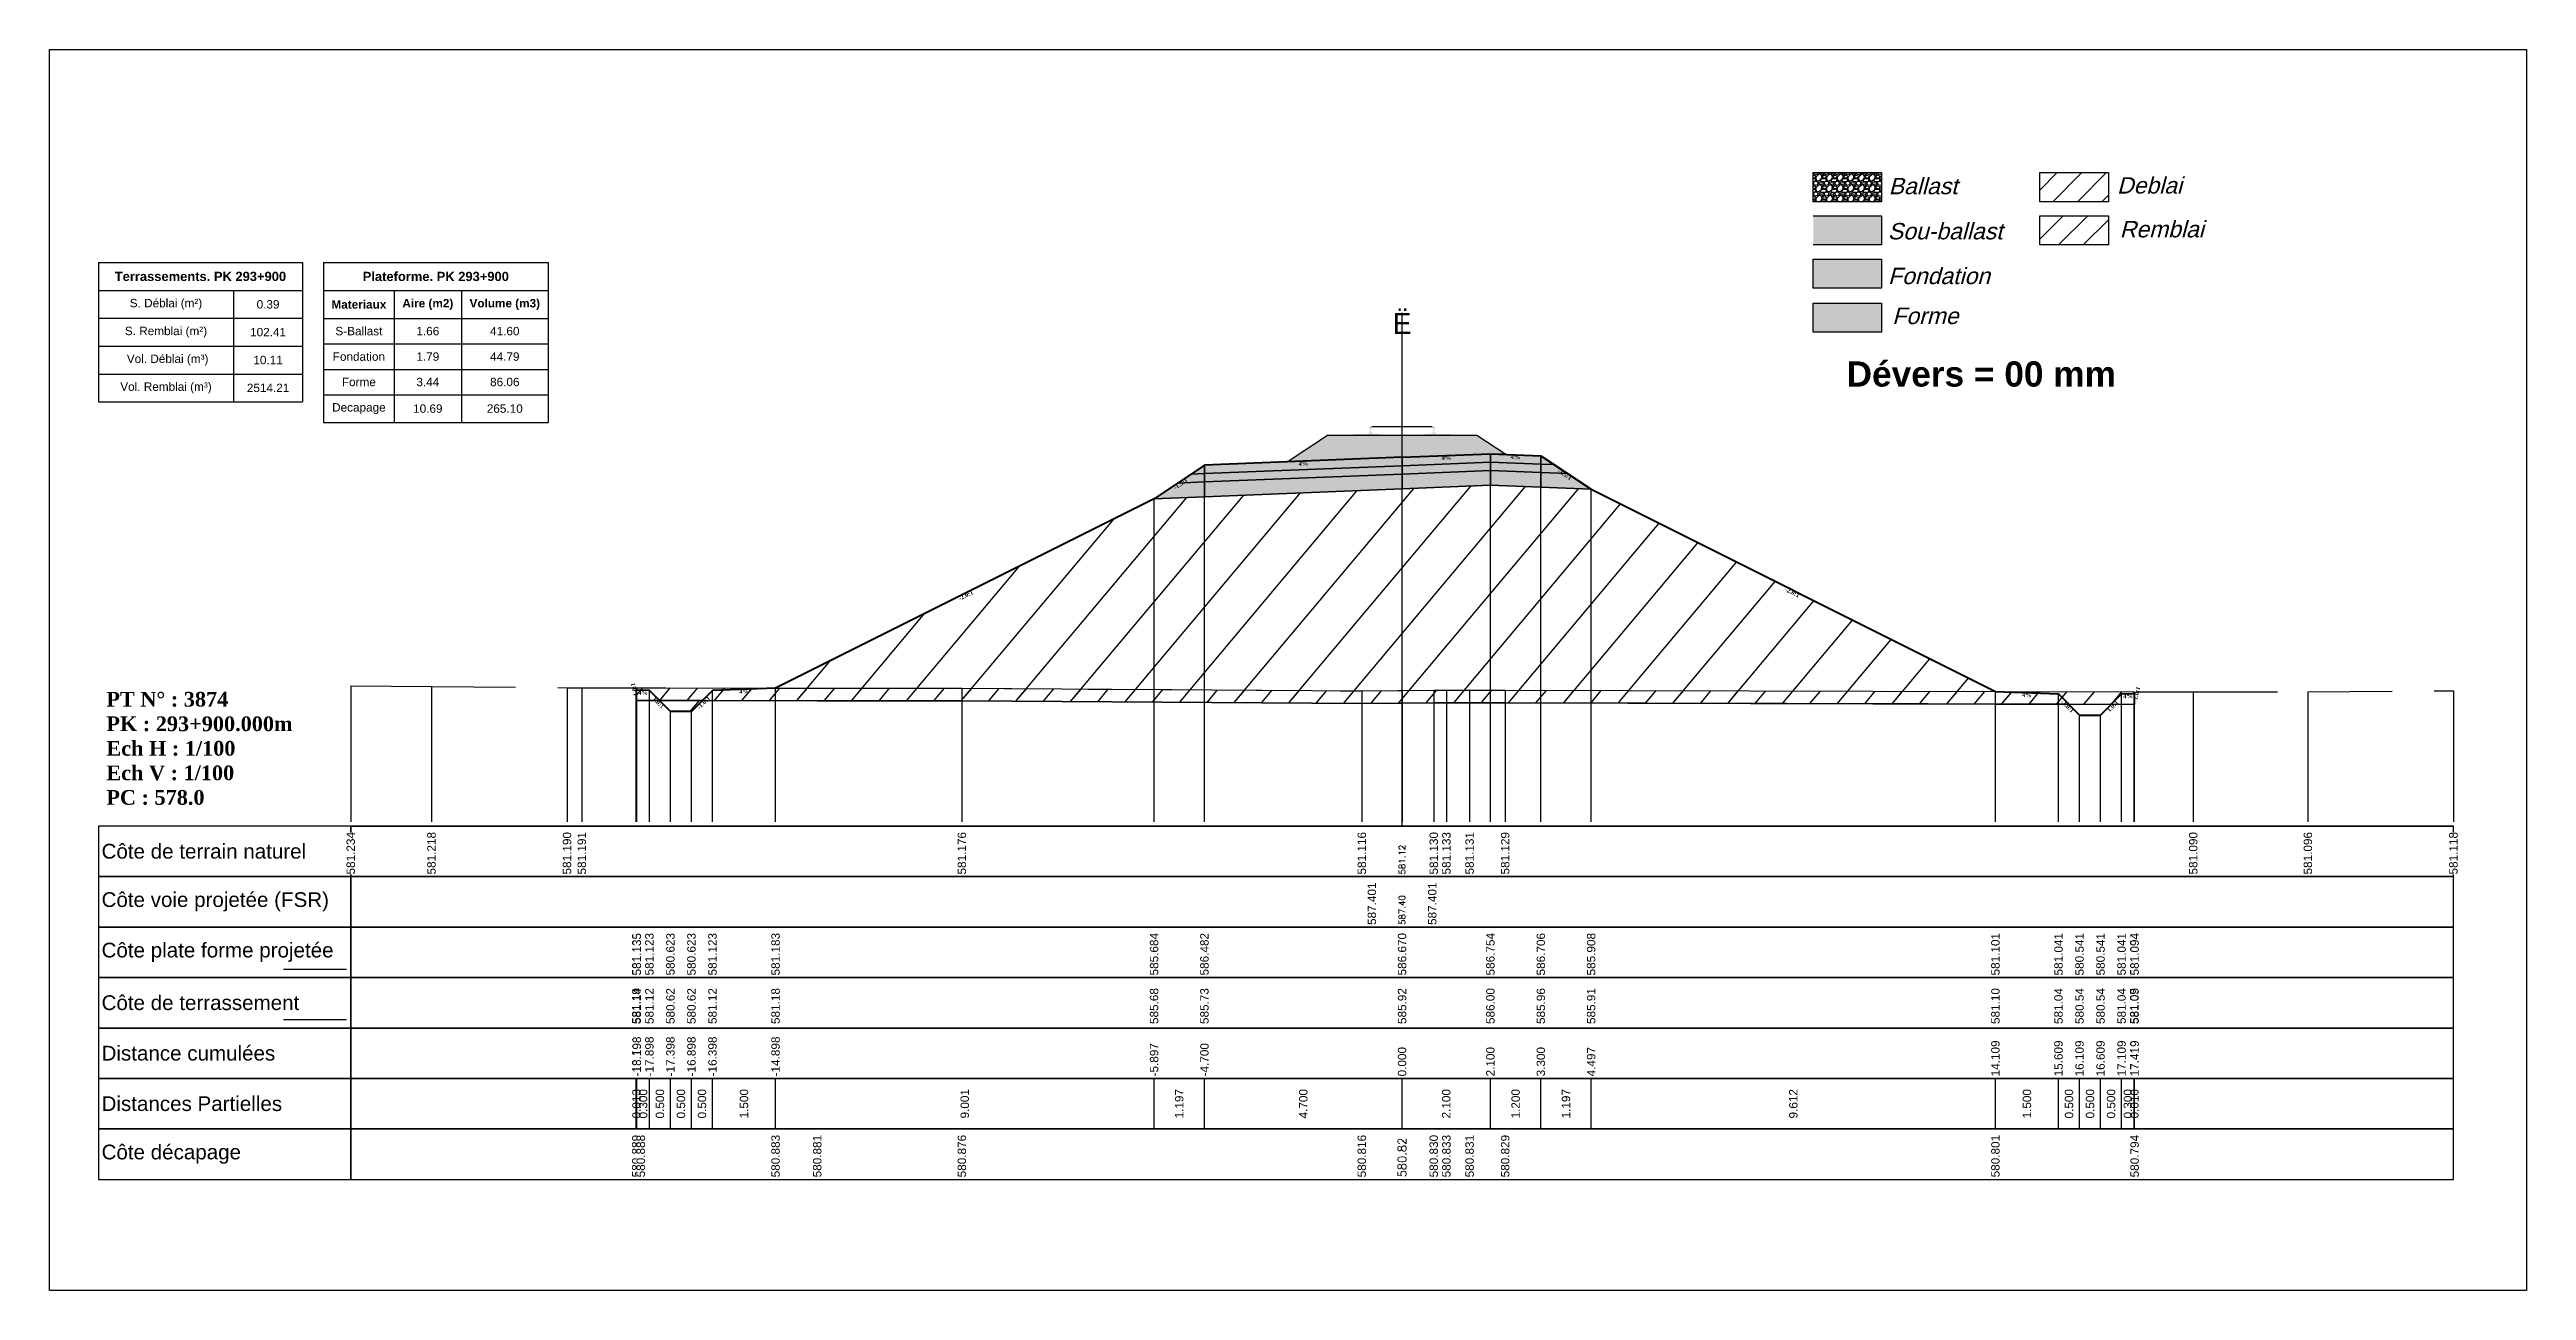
# Model space of a CAD drawing. Header units: millimetres. Extents: x 2762 to 3076, y 916 to 3305.
# Drawn here: x 2789.9 to 2848.8, y 1155.6 to 1185.1 of the extents above; entities that cross this region are included whole.
import ezdxf

# ---------------------------------------------------------------- set-up
doc = ezdxf.new("R2010")
doc.units = ezdxf.units.MM
doc.header["$LTSCALE"] = 2
doc.linetypes.add('CACHE', pattern=[9.525, 6.35, -3.175])
doc.linetypes.add('DASHED', pattern=[0.75, 0.5, -0.25])
for name, color, linetype in [('C-ANNO-TABL', 1, 'Continuous'), ('C-ANNO-TABL-TEXT', 150, 'Continuous'), ('C-ANNO-TABL-TITL', 150, 'Continuous'), ('C-ANNO-TABL-TTBL', 5, 'Continuous'), ('C-ROAD-CORR', 5, 'Continuous'), ('C-ROAD-SCTN', 7, 'Continuous')]:
    doc.layers.add(name, color=color, linetype=linetype)
doc.styles.add('ARIAL', font='arial.ttf')
doc.styles.add('C3D_Etiquette', font='romans.shx')
doc.styles.add('C3D_Profil_Travers', font='romans.shx')
doc.styles.get("Standard").update_dxf_attribs({"font": 'arial.ttf'})

msp = doc.modelspace()

# ---------------------------------------------------------------- texts
at = {"color": 7, "linetype": 'Continuous', "lineweight": -3}
for s, insert, char_height, attachment_point, style in [('{\\fWingdings|b0|i0|c2|p0;Ë}', (2822.055, 1178.384), 0.5, 8, 'C3D_Profil_Travers'), ('{\\fTimes New Roman|b1|i0|c0|p18;PT N° : 3874\\PPK : 293+900.000m\\PEch H : 1/100\\PEch V : 1/100\\PPC : 578.0}', (2791.243, 1167.184), 0.35, 7, 'C3D_Profil_Travers'), ('{\\fArial|b0|i0|c0|p34;Côte de terrain naturel}', (2791.129, 1166.084), 0.35, 4, 'C3D_Etiquette'), ('{\\fArial|b0|i0|c0|p34;Côte plate forme projetée}', (2791.129, 1163.684), 0.35, 4, 'C3D_Etiquette'), ('{\\fArial|b0|i0|c0|p34;Côte de terrassement}', (2791.129, 1162.484), 0.35, 4, 'C3D_Etiquette'), ('{\\fArial|b0|i0|c0|p34;Distance cumulées}', (2791.129, 1161.284), 0.35, 4, 'C3D_Etiquette'), ('{\\fArial|b0|i0|c0|p34;Distances Partielles}', (2791.129, 1160.084), 0.35, 4, 'C3D_Etiquette'), ('{\\fArial|b0|i0|c0|p34;Côte décapage}', (2791.129, 1158.884), 0.35, 4, 'C3D_Etiquette')]:
    msp.add_mtext(s, dxfattribs=dict(at, insert=insert, char_height=char_height, attachment_point=attachment_point, style=style))
at = {"insert": (2832.624, 1177.733), "char_height": 0.6, "attachment_point": 1}
msp.add_mtext_dynamic_manual_height_columns('{\\fArial|b1|i0|c0|p34;Dévers = 00 mm}', width=8.82587, gutter_width=1.25, heights=[0], dxfattribs=at)
at = {"color": 7, "linetype": 'Continuous', "lineweight": -3, "char_height": 0.1, "style": 'C3D_Etiquette'}
for s, insert, width, attachment_point, rotation in [('{\\fTimes New Roman|b1|i0|c0|p18;4%}', (2819.705, 1175.355), 0.42071, 2, 2.29061), ('{\\fTimes New Roman|b1|i0|c0|p18;4%}', (2823.105, 1175.491), 0.37094, 2, 2.29061), ('{\\fTimes New Roman|b1|i0|c0|p18;4%}', (2824.754, 1175.509), 0.42071, 2, 357.70939), ('{\\fTimes New Roman|b1|i0|c0|p18;-1.5:1}', (2825.951, 1175.087), 0.34598, 2, 326.30993), ('{\\fTimes New Roman|b1|i0|c0|p18;-1.5:1}', (2816.758, 1174.863), 0.34598, 2, 33.69007), ('{\\fTimes New Roman|b1|i0|c0|p18;-2.0:1}', (2811.659, 1172.214), 0.34598, 2, 26.56505), ('{\\fTimes New Roman|b1|i0|c0|p18;-2.0:1}', (2831.356, 1172.285), 0.34598, 2, 333.43495), ('{\\fTimes New Roman|b1|i0|c0|p18;1.0:1}', (2803.846, 1169.945), 0.29446, 8, 104.03624), ('{\\fTimes New Roman|b1|i0|c0|p18;4%}', (2804.007, 1169.909), 0.37094, 2, 357.70939), ('{\\fTimes New Roman|b1|i0|c0|p18;1.0:1}', (2804.404, 1169.654), 0.29001, 2, 315), ('{\\fTimes New Roman|b1|i0|c0|p18;-1.0:1}', (2805.41, 1169.654), 0.34598, 2, 45), ('{\\fTimes New Roman|b1|i0|c0|p18;4%}', (2806.407, 1169.933), 0.42071, 2, 2.29061), ('{\\fTimes New Roman|b1|i0|c0|p18;4%}', (2836.914, 1169.851), 0.42071, 2, 357.70939), ('{\\fTimes New Roman|b1|i0|c0|p18;4%}', (2839.314, 1169.827), 0.37094, 2, 2.29061), ('{\\fTimes New Roman|b1|i0|c0|p18;1.0:1}', (2839.473, 1169.856), 0.29446, 2, 75.96376), ('{\\fTimes New Roman|b1|i0|c0|p18;-1.0:1}', (2837.911, 1169.572), 0.34598, 2, 315), ('{\\fTimes New Roman|b1|i0|c0|p18;1.0:1}', (2838.917, 1169.572), 0.29001, 2, 45)]:
    msp.add_mtext(s, dxfattribs=dict(at, insert=insert, width=width, attachment_point=attachment_point, rotation=rotation))
at = {"color": 7, "linetype": 'Continuous', "lineweight": -3, "rotation": 90, "style": 'C3D_Profil_Travers'}
for s, insert, char_height, attachment_point in [('581.12', (2822.055, 1165.534), 0.15, 4), ('587.40', (2822.055, 1164.334), 0.15, 4), ('{\\fArial|b0|i0|c0|p34;581.19}', (2803.843, 1161.979), 0.2, 4), ('{\\fArial|b0|i0|c0|p34;581.14}', (2803.857, 1161.979), 0.2, 4), ('{\\fArial|b0|i0|c0|p34;581.12}', (2804.157, 1161.979), 0.2, 4), ('{\\fArial|b0|i0|c0|p34;580.62}', (2804.657, 1161.979), 0.2, 4), ('{\\fArial|b0|i0|c0|p34;580.62}', (2805.157, 1161.979), 0.2, 4), ('{\\fArial|b0|i0|c0|p34;581.12}', (2805.657, 1161.979), 0.2, 4), ('{\\fArial|b0|i0|c0|p34;581.18}', (2807.157, 1161.979), 0.2, 4), ('{\\fArial|b0|i0|c0|p34;585.68}', (2816.158, 1161.979), 0.2, 4), ('{\\fArial|b0|i0|c0|p34;585.73}', (2817.355, 1161.979), 0.2, 4), ('{\\fArial|b0|i0|c0|p34;585.92}', (2822.055, 1161.979), 0.2, 4), ('{\\fArial|b0|i0|c0|p34;586.00}', (2824.155, 1161.979), 0.2, 4), ('{\\fArial|b0|i0|c0|p34;585.96}', (2825.355, 1161.979), 0.2, 4), ('{\\fArial|b0|i0|c0|p34;585.91}', (2826.551, 1161.979), 0.2, 4), ('{\\fArial|b0|i0|c0|p34;581.10}', (2836.164, 1161.979), 0.2, 4), ('{\\fArial|b0|i0|c0|p34;581.04}', (2837.664, 1161.979), 0.2, 4), ('{\\fArial|b0|i0|c0|p34;580.54}', (2838.164, 1161.979), 0.2, 4), ('{\\fArial|b0|i0|c0|p34;580.54}', (2838.664, 1161.979), 0.2, 4), ('{\\fArial|b0|i0|c0|p34;581.04}', (2839.164, 1161.979), 0.2, 4), ('{\\fArial|b0|i0|c0|p34;581.05}', (2839.464, 1161.979), 0.2, 4), ('{\\fArial|b0|i0|c0|p34;581.09}', (2839.474, 1161.979), 0.2, 4), ('{\\fArial|b0|i0|c0|p34;0.013}', (2803.85, 1160.084), 0.2, 5), ('{\\fArial|b0|i0|c0|p34;0.300}', (2804.007, 1160.084), 0.2, 5), ('{\\fArial|b0|i0|c0|p34;0.500}', (2804.407, 1160.084), 0.2, 5), ('{\\fArial|b0|i0|c0|p34;0.500}', (2804.907, 1160.084), 0.2, 5), ('{\\fArial|b0|i0|c0|p34;0.500}', (2805.407, 1160.084), 0.2, 5), ('{\\fArial|b0|i0|c0|p34;1.500}', (2806.407, 1160.084), 0.2, 5), ('{\\fArial|b0|i0|c0|p34;9.001}', (2811.657, 1160.084), 0.2, 5), ('{\\fArial|b0|i0|c0|p34;1.197}', (2816.756, 1160.084), 0.2, 5), ('{\\fArial|b0|i0|c0|p34;4.700}', (2819.705, 1160.084), 0.2, 5), ('{\\fArial|b0|i0|c0|p34;2.100}', (2823.105, 1160.084), 0.2, 5), ('{\\fArial|b0|i0|c0|p34;1.200}', (2824.755, 1160.084), 0.2, 5), ('{\\fArial|b0|i0|c0|p34;1.197}', (2825.953, 1160.084), 0.2, 5), ('{\\fArial|b0|i0|c0|p34;9.612}', (2831.358, 1160.084), 0.2, 5), ('{\\fArial|b0|i0|c0|p34;1.500}', (2836.914, 1160.084), 0.2, 5), ('{\\fArial|b0|i0|c0|p34;0.500}', (2837.914, 1160.084), 0.2, 5), ('{\\fArial|b0|i0|c0|p34;0.500}', (2838.414, 1160.084), 0.2, 5), ('{\\fArial|b0|i0|c0|p34;0.500}', (2838.914, 1160.084), 0.2, 5), ('{\\fArial|b0|i0|c0|p34;0.300}', (2839.314, 1160.084), 0.2, 5), ('{\\fArial|b0|i0|c0|p34;0.010}', (2839.469, 1160.084), 0.2, 5), ('580.82', (2822.055, 1158.334), 0.2, 4)]:
    msp.add_mtext(s, dxfattribs=dict(at, insert=insert, char_height=char_height, attachment_point=attachment_point))
at = {"color": 7, "linetype": 'Continuous', "lineweight": -3, "insert": (2791.129, 1164.884), "char_height": 0.35, "attachment_point": 4}
msp.add_mtext('{\\fArial|b0|i0|c0|p34;Côte voie projetée (FSR)}', dxfattribs=at)
at = {"layer": 'C-ANNO-TABL-TEXT', "color": 7, "style": 'ARIAL', "oblique": 15}
for s, p in [('Ballast', (2833.624, 1181.705)), ('Deblai', (2839.054, 1181.721)), ('Sou-ballast', (2833.604, 1180.632)), ('Remblai', (2839.118, 1180.679)), ('Fondation', (2833.609, 1179.569)), ('Forme', (2833.709, 1178.619))]:
    msp.add_text(s, height=0.39, dxfattribs=at).set_placement(p)
at = {"layer": 'C-ANNO-TABL-TEXT', "color": 7, "linetype": 'Continuous', "lineweight": -3, "char_height": 0.2, "attachment_point": 5, "style": 'ARIAL'}
for s, insert in [('{\\fArial|b0|i0|c0|p34;\\C7;0.39}', (2795.088, 1179.088)), ('{\\fArial|b0|i0|c0|p34;\\C7;102.41}', (2795.088, 1178.426)), ('{\\fArial|b0|i0|c0|p34;\\C7;S-Ballast}', (2797.248, 1178.451)), ('{\\fArial|b0|i0|c0|p34;\\C7;1.66}', (2798.887, 1178.451)), ('{\\C18;\\c0;41.60}', (2800.717, 1178.451)), ('{\\fArial|b0|i0|c0|p34;\\C7;10.11}', (2795.088, 1177.764)), ('{\\fArial|b0|i0|c0|p34;\\C7;Fondation}', (2797.248, 1177.845)), ('{\\fArial|b0|i0|c0|p34;\\C7;1.79}', (2798.887, 1177.845)), ('{\\C18;\\c0;44.79}', (2800.717, 1177.845)), ('{\\fArial|b0|i0|c0|p34;\\C7;2514.21}', (2795.088, 1177.101)), ('{\\fArial|b0|i0|c0|p34;\\C7;Forme}', (2797.248, 1177.241)), ('{\\fArial|b0|i0|c0|p34;\\C7;3.44}', (2798.887, 1177.241)), ('{\\C18;\\c0;86.06}', (2800.717, 1177.241)), ('{\\fArial|b0|i0|c0|p34;\\C7;Decapage}', (2797.248, 1176.609)), ('{\\fArial|b0|i0|c0|p34;\\C7;10.69}', (2798.887, 1176.609)), ('{\\C18;\\c0;265.10}', (2800.717, 1176.609))]:
    msp.add_mtext(s, dxfattribs=dict(at, insert=insert))
at = {"layer": 'C-ANNO-TABL-TITL', "color": 7, "linetype": 'Continuous', "lineweight": -3, "attachment_point": 5, "style": 'ARIAL'}
for s, insert, char_height in [('{\\fArial|b1|i0|c0|p34;\\C7;Terrassements. PK 293+900}', (2793.48, 1179.751), 0.22), ('{\\fArial|b1|i0|c0|p34;\\C18;\\c0;Plateforme. PK 293+900}', (2799.077, 1179.75), 0.22), ('{\\fArial|b0|i0|c0|p34;\\C7;S. Déblai (m²) }', (2792.661, 1179.088), 0.2), ('{\\fArial|b1|i0|c0|p34;\\C7;Materiaux   }', (2797.248, 1179.085), 0.2), ('{\\fArial|b1|i0|c0|p34;\\C7;Aire (m2)}', (2798.887, 1179.085), 0.2), ('{\\fArial|b1|i0|c0|p34;\\C7;Volume (m3)}', (2800.717, 1179.085), 0.2), ('{\\fArial|b0|i0|c0|p34;\\C7;S. Remblai (m²) }', (2792.661, 1178.426), 0.2), ('{\\fArial|b0|i0|c0|p34;\\C7; Vol. Déblai (m³) }', (2792.661, 1177.764), 0.2), ('{\\fArial|b0|i0|c0|p34;\\C7;Vol. Remblai (m³)}', (2792.661, 1177.101), 0.2)]:
    msp.add_mtext(s, dxfattribs=dict(at, insert=insert, char_height=char_height))

# ---------------------------------------------------------------- hatches: boundary and pattern name
h = msp.add_hatch(color=11)
h.dxf.hatch_style = 1
h.paths.add_polyline_path([(2833.456, 1181.191), (2831.83, 1181.191), (2831.83, 1180.499), (2833.456, 1180.499)])
h = msp.add_hatch(color=30)
h.dxf.hatch_style = 1
h.paths.add_polyline_path([(2833.456, 1180.164), (2831.83, 1180.164), (2831.83, 1179.472), (2833.456, 1179.472)])
h = msp.add_hatch(color=83)
h.dxf.hatch_style = 1
h.paths.add_polyline_path([(2833.456, 1179.118), (2831.83, 1179.118), (2831.83, 1178.426), (2833.456, 1178.426)])
at = {"linetype": 'Continuous', "lineweight": -3}
h = msp.add_hatch(dxfattribs=at)
h.set_pattern_fill('GRAVEL', color=252, scale=0.009, style=0)
h.set_pattern_definition([(228.0128, (2819.486781, 1175.572654), (-1.8288, -2.0574), [0.030755, -3.0447435]), (184.96974, (2819.466207, 1175.549794), (2.743199999, 0.228600013), [0.0527764, -5.2248644]), (132.51045, (2819.413629, 1175.545222), (2.286, -2.5146), [0.0372133, -3.684125]), (267.2737, (2819.324475, 1175.488072), (0.2286, 4.572), [0.0480604, -4.7579794]), (292.83365, (2819.322189, 1175.440066), (-1.143, 2.7432), [0.047127, -4.6655827]), (357.2737, (2819.340477, 1175.396632), (-4.572, 0.2286), [0.0480604, -4.7579794]), (37.69424, (2819.388483, 1175.394346), (-2.9718, -2.286), [0.0635574, -6.2921804]), (72.25533, (2819.438775, 1175.433208), (1.6002, 5.0292), [0.0600048, -5.940473]), (121.42957, (2819.457063, 1175.490358), (-1.8288, 2.9718), [0.048223, -4.774099]), (175.23636, (2819.431917, 1175.531506), (2.5146, -0.2286), [0.055054, -2.697654]), (222.39744, (2819.377053, 1175.536078), (-2.7432, -2.5146), [0.071197, -7.0485095]), (138.81407, (2819.55079, 1175.485786), (-1.6002, 1.3716), [0.0243004, -2.405751]), (171.46923, (2819.532501, 1175.501788), (2.9718, -0.4572), [0.0462314, -4.5769175]), (225, (2819.48678, 1175.50865), (-3e-17, -0.2286), [0.032329, -0.29096]), (203.1986, (2819.47078, 1175.536078), (1.143, 0.4572), [0.01741, -1.723556]), (291.8014, (2819.454777, 1175.52922), (-0.2286, 0.6858), [0.024621, -1.206428]), (30.9638, (2819.46392, 1175.50636), (0.6858, 0.4572), [0.039989, -1.292967]), (161.565, (2819.49821, 1175.526934), (0.4572, -0.2286), [0.028916, -0.693981]), (16.38954, (2819.322189, 1175.52922), (2.286, 0.6858), [0.040508, -4.0102944]), (70.34618, (2819.361051, 1175.54065), (-0.9144, -2.5146), [0.033984, -3.3643994]), (293.1986, (2819.49821, 1175.572654), (-0.4572, 1.143), [0.034819, -1.7061465]), (343.61046, (2819.511927, 1175.54065), (-2.286, 0.6858), [0.040508, -4.0102944]), (339.44395, (2819.32219, 1175.387488), (-1.143, 0.4572), [0.039063, -1.914096]), (294.77514, (2819.358765, 1175.373772), (-1.143, 2.5146), [0.0327305, -3.2403234]), (66.8014, (2819.500497, 1175.344054), (0.4572, 1.143), [0.034819, -1.7061465]), (17.35402, (2819.514213, 1175.376058), (-2.9718, -0.9144), [0.0383204, -3.793714]), (69.44395, (2819.388483, 1175.344054), (-0.4572, -1.143), [0.0195316, -1.933628]), (101.3099, (2819.48678, 1175.344054), (-0.2286, 0.9144), [0.011656, -1.1539795]), (165.9638, (2819.484495, 1175.355484), (0.6858, -0.2286), [0.047127, -0.895415]), (186.009, (2819.438775, 1175.366914), (2.286, 0.2286), [0.043674, -4.323723]), (303.69, (2819.46392, 1175.485786), (-0.2286, 0.4572), [0.032969, -0.79126]), (353.15723, (2819.482209, 1175.458354), (3.8862, -0.4572), [0.05756, -5.698441]), (60.9454, (2819.53936, 1175.451496), (-0.9144, -1.6002), [0.023536, -2.330045]), (90, (2819.5508, 1175.47207), (-0.2286, 0.2286), [0.013716, -0.214884]), (120.25644, (2819.434203, 1175.373772), (0.9144, -1.6002), [0.031758, -3.1440547]), (48.0128, (2819.418201, 1175.401204), (1.8288, 2.0574), [0.06151, -3.0139886]), (0, (2819.45935, 1175.44692), (0.2286, 0.2286), [0.059436, -0.169164]), (325.30485, (2819.518785, 1175.446924), (2.286, -1.6002), [0.036145, -3.5783385]), (254.0546, (2819.548503, 1175.42635), (-0.2286, -0.9144), [0.033285, -1.6309485]), (207.64598, (2819.539359, 1175.394346), (-4.3434, -2.286), [0.054193, -5.365122]), (175.42608, (2819.491353, 1175.3692), (-2.9718, 0.2286), [0.0573327, -5.675926])])
h.paths.add_polyline_path([(2819.322, 1175.344), (2820.28, 1175.982), (2823.83, 1175.982), (2824.519, 1175.523), (2824.155, 1175.537)])
msp.add_hatch(color=254, dxfattribs=at).paths.add_polyline_path([(2820.837, 1175.801), (2820.837, 1175.986), (2820.952, 1176.007), (2821.3, 1176.007), (2821.3, 1176.012), (2821.226, 1176.012), (2821.226, 1176.022), (2821.227, 1176.023), (2821.229, 1176.024), (2821.23, 1176.024), (2821.25, 1176.026), (2821.253, 1176.026), (2821.256, 1176.028), (2821.284, 1176.038), (2821.287, 1176.039), (2821.288, 1176.041), (2821.289, 1176.042), (2821.29, 1176.046), (2821.291, 1176.053), (2821.292, 1176.062), (2821.293, 1176.073), (2821.293, 1176.096), (2821.292, 1176.112), (2821.292, 1176.119), (2821.291, 1176.125), (2821.29, 1176.129), (2821.29, 1176.131), (2821.289, 1176.135), (2821.288, 1176.136), (2821.287, 1176.138), (2821.286, 1176.139), (2821.285, 1176.14), (2821.269, 1176.145), (2821.267, 1176.147), (2821.266, 1176.148), (2821.265, 1176.149), (2821.265, 1176.152), (2821.265, 1176.17), (2821.266, 1176.174), (2821.267, 1176.177), (2821.269, 1176.179), (2821.271, 1176.181), (2821.274, 1176.182), (2821.275, 1176.182), (2821.279, 1176.183), (2821.283, 1176.184), (2821.286, 1176.184), (2821.29, 1176.184), (2821.295, 1176.184), (2821.298, 1176.184), (2821.301, 1176.184), (2821.305, 1176.184), (2821.308, 1176.184), (2821.312, 1176.184), (2821.317, 1176.184), (2821.32, 1176.184), (2821.324, 1176.183), (2821.328, 1176.182), (2821.329, 1176.182), (2821.331, 1176.181), (2821.334, 1176.179), (2821.336, 1176.177), (2821.337, 1176.174), (2821.337, 1176.17), (2821.337, 1176.152), (2821.337, 1176.149), (2821.337, 1176.148), (2821.336, 1176.147), (2821.334, 1176.145), (2821.318, 1176.14), (2821.317, 1176.139), (2821.315, 1176.138), (2821.314, 1176.136), (2821.314, 1176.135), (2821.313, 1176.131), (2821.312, 1176.129), (2821.312, 1176.125), (2821.311, 1176.119), (2821.31, 1176.112), (2821.31, 1176.096), (2821.31, 1176.073), (2821.311, 1176.062), (2821.312, 1176.053), (2821.313, 1176.046), (2821.314, 1176.042), (2821.315, 1176.041), (2821.316, 1176.039), (2821.318, 1176.038), (2821.347, 1176.028), (2821.35, 1176.026), (2821.353, 1176.026), (2821.373, 1176.024), (2821.374, 1176.024), (2821.375, 1176.023), (2821.376, 1176.022), (2821.376, 1176.012), (2821.302, 1176.012), (2821.302, 1176.007), (2821.506, 1176.007), (2821.638, 1175.976), (2822.472, 1175.976), (2822.603, 1176.007), (2822.807, 1176.007), (2822.807, 1176.012), (2822.733, 1176.012), (2822.733, 1176.022), (2822.734, 1176.023), (2822.736, 1176.024), (2822.737, 1176.024), (2822.757, 1176.026), (2822.76, 1176.026), (2822.763, 1176.028), (2822.791, 1176.038), (2822.794, 1176.039), (2822.795, 1176.041), (2822.796, 1176.042), (2822.797, 1176.046), (2822.798, 1176.053), (2822.799, 1176.062), (2822.8, 1176.073), (2822.8, 1176.096), (2822.799, 1176.112), (2822.799, 1176.119), (2822.798, 1176.125), (2822.797, 1176.129), (2822.797, 1176.131), (2822.796, 1176.135), (2822.795, 1176.136), (2822.794, 1176.138), (2822.793, 1176.139), (2822.792, 1176.14), (2822.776, 1176.145), (2822.774, 1176.147), (2822.773, 1176.148), (2822.772, 1176.149), (2822.772, 1176.152), (2822.772, 1176.17), (2822.773, 1176.174), (2822.774, 1176.177), (2822.776, 1176.179), (2822.778, 1176.181), (2822.781, 1176.182), (2822.782, 1176.182), (2822.786, 1176.183), (2822.79, 1176.184), (2822.793, 1176.184), (2822.797, 1176.184), (2822.802, 1176.184), (2822.805, 1176.184), (2822.808, 1176.184), (2822.812, 1176.184), (2822.815, 1176.184), (2822.819, 1176.184), (2822.824, 1176.184), (2822.827, 1176.184), (2822.831, 1176.183), (2822.835, 1176.182), (2822.836, 1176.182), (2822.838, 1176.181), (2822.841, 1176.179), (2822.843, 1176.177), (2822.844, 1176.174), (2822.844, 1176.17), (2822.844, 1176.152), (2822.844, 1176.149), (2822.844, 1176.148), (2822.843, 1176.147), (2822.841, 1176.145), (2822.825, 1176.14), (2822.824, 1176.139), (2822.822, 1176.138), (2822.821, 1176.136), (2822.821, 1176.135), (2822.82, 1176.131), (2822.819, 1176.129), (2822.819, 1176.125), (2822.818, 1176.119), (2822.817, 1176.112), (2822.817, 1176.096), (2822.817, 1176.073), (2822.818, 1176.062), (2822.819, 1176.053), (2822.82, 1176.046), (2822.821, 1176.042), (2822.822, 1176.041), (2822.823, 1176.039), (2822.825, 1176.038), (2822.854, 1176.028), (2822.857, 1176.026), (2822.86, 1176.026), (2822.88, 1176.024), (2822.881, 1176.024), (2822.882, 1176.023), (2822.883, 1176.022), (2822.883, 1176.012), (2822.809, 1176.012), (2822.809, 1176.007), (2823.157, 1176.007), (2823.272, 1175.986), (2823.272, 1175.801)])
h = msp.add_hatch(color=83, dxfattribs=at)
h.paths.add_polyline_path([(2825.355, 1174.739), (2825.355, 1175.089), (2825.993, 1175.064), (2826.551, 1174.691)])
h.paths.add_polyline_path([(2824.155, 1174.787), (2824.155, 1175.137), (2825.355, 1175.089), (2825.355, 1174.739)])
h.paths.add_polyline_path([(2822.055, 1174.703), (2822.055, 1175.053), (2824.155, 1175.137), (2824.155, 1174.787)])
h.paths.add_polyline_path([(2817.355, 1174.515), (2817.355, 1174.865), (2822.055, 1175.053), (2822.055, 1174.703)])
h.paths.add_polyline_path([(2816.158, 1174.467), (2816.716, 1174.84), (2817.355, 1174.865), (2817.355, 1174.515)])
h = msp.add_hatch(color=30, dxfattribs=at)
h.paths.add_polyline_path([(2825.355, 1175.089), (2825.355, 1175.289), (2825.674, 1175.277), (2825.993, 1175.064)])
h.paths.add_polyline_path([(2824.155, 1175.137), (2824.155, 1175.337), (2825.355, 1175.289), (2825.355, 1175.089)])
h.paths.add_polyline_path([(2822.055, 1175.053), (2822.055, 1175.253), (2824.155, 1175.337), (2824.155, 1175.137)])
h.paths.add_polyline_path([(2817.355, 1174.865), (2817.355, 1175.065), (2822.055, 1175.253), (2822.055, 1175.053)])
h.paths.add_polyline_path([(2816.716, 1174.84), (2817.035, 1175.053), (2817.355, 1175.065), (2817.355, 1174.865)])
h = msp.add_hatch(color=11, dxfattribs=at)
h.paths.add_polyline_path([(2825.355, 1175.289), (2825.355, 1175.489), (2825.674, 1175.277)])
h.paths.add_polyline_path([(2824.155, 1175.337), (2824.155, 1175.537), (2825.355, 1175.489), (2825.355, 1175.289)])
h.paths.add_polyline_path([(2822.055, 1175.253), (2822.055, 1175.453), (2824.155, 1175.537), (2824.155, 1175.337)])
h.paths.add_polyline_path([(2817.355, 1175.065), (2817.355, 1175.265), (2822.055, 1175.453), (2822.055, 1175.253)])
h.paths.add_polyline_path([(2817.035, 1175.053), (2817.355, 1175.265), (2817.355, 1175.065)])
h = msp.add_hatch(dxfattribs=at)
h.set_pattern_fill('_U', color=3, angle=50, style=0, pattern_type=0)
h.set_pattern_definition([(50, (2838.9172, 1169.5787), (-0.766044, 0.642788), [])])
h.paths.add_polyline_path([(2838.917, 1169.579), (2839.164, 1169.825), (2839.464, 1169.837), (2839.474, 1169.877), (2839.474, 1169.577)])
h.paths.add_polyline_path([(2805.42, 1169.67), (2805.657, 1169.907), (2807.157, 1169.967), (2816.158, 1174.467), (2824.155, 1174.787), (2826.551, 1174.691), (2836.164, 1169.885), (2837.664, 1169.825), (2837.908, 1169.581), (2824.507, 1169.613), (2823.661, 1169.615), (2823.109, 1169.617), (2822.808, 1169.613), (2821.097, 1169.6), (2811.587, 1169.66)])
h.paths.add_polyline_path([(2803.843, 1169.672), (2803.843, 1169.972), (2803.857, 1169.919), (2804.157, 1169.907), (2804.392, 1169.672)])
h = msp.add_hatch(dxfattribs=at)
h.set_pattern_fill('_U', color=150, scale=0.5, angle=50, style=0, pattern_type=0)
h.set_pattern_definition([(50, (2838.91724, 1169.5787), (-0.383022, 0.321394), [])])
h.paths.add_polyline_path([(2838.917, 1169.579), (2839.164, 1169.825), (2839.464, 1169.837), (2839.474, 1169.877), (2839.474, 1169.577)])
h.paths.add_polyline_path([(2836.164, 1169.885), (2839.474, 1169.877), (2839.464, 1169.837), (2839.164, 1169.825), (2838.917, 1169.579), (2837.908, 1169.581), (2837.664, 1169.825)])
h.paths.add_polyline_path([(2805.42, 1169.67), (2805.657, 1169.907), (2807.157, 1169.967), (2811.587, 1169.96), (2821.097, 1169.9), (2822.808, 1169.913), (2823.109, 1169.917), (2823.661, 1169.915), (2824.507, 1169.913), (2836.164, 1169.885), (2837.664, 1169.825), (2837.908, 1169.581), (2824.507, 1169.613), (2823.661, 1169.615), (2823.109, 1169.617), (2822.808, 1169.613), (2821.097, 1169.6), (2811.587, 1169.66)])
h.paths.add_polyline_path([(2803.843, 1169.972), (2807.157, 1169.967), (2805.657, 1169.907), (2805.42, 1169.67), (2804.392, 1169.672), (2804.157, 1169.907), (2803.857, 1169.919)])
h.paths.add_polyline_path([(2803.843, 1169.672), (2803.843, 1169.972), (2803.857, 1169.919), (2804.157, 1169.907), (2804.392, 1169.672)])
h = msp.add_hatch(dxfattribs=at)
h.set_pattern_fill('_U', color=1, angle=50, style=0, pattern_type=0)
h.set_pattern_definition([(50, (2837.908, 1169.5811), (-0.766044, 0.642788), [])])
h.paths.add_polyline_path([(2837.908, 1169.581), (2838.917, 1169.579), (2838.664, 1169.325), (2838.164, 1169.325)])
h.paths.add_polyline_path([(2804.392, 1169.672), (2805.42, 1169.67), (2805.157, 1169.407), (2804.657, 1169.407)])

# ---------------------------------------------------------------- linework, layer by layer
for p, q in [((2831.83, 1182.219), (2833.456, 1182.219)), ((2831.83, 1182.219), (2833.456, 1182.219)), ((2831.83, 1181.527), (2831.83, 1182.219)), ((2833.456, 1182.219), (2833.456, 1181.527)), ((2833.456, 1182.219), (2833.456, 1181.527)), ((2837.223, 1182.219), (2838.849, 1182.219)), ((2837.223, 1181.527), (2837.223, 1182.219)), ((2838.849, 1182.219), (2838.849, 1181.527)), ((2833.456, 1181.527), (2831.83, 1181.527)), ((2833.456, 1181.527), (2831.83, 1181.527)), ((2838.849, 1181.527), (2837.223, 1181.527)), ((2831.83, 1181.191), (2833.456, 1181.191)), ((2833.456, 1181.191), (2833.456, 1180.499)), ((2837.223, 1181.191), (2838.849, 1181.191)), ((2837.223, 1180.499), (2837.223, 1181.191)), ((2838.849, 1181.191), (2838.849, 1180.499)), ((2833.456, 1180.499), (2831.83, 1180.499)), ((2838.849, 1180.499), (2837.223, 1180.499)), ((2831.83, 1180.164), (2833.456, 1180.164)), ((2831.83, 1179.472), (2831.83, 1180.164)), ((2833.456, 1180.164), (2833.456, 1179.472)), ((2833.456, 1179.472), (2831.83, 1179.472)), ((2831.83, 1179.118), (2833.456, 1179.118)), ((2831.83, 1178.426), (2831.83, 1179.118)), ((2833.456, 1179.118), (2833.456, 1178.426)), ((2833.456, 1178.426), (2831.83, 1178.426))]:
    msp.add_line(p, q)
at = {"linetype": 'Continuous'}
for p, q in [((2831.833, 1182.172), (2831.83, 1182.173)), ((2831.83, 1182.17), (2831.833, 1182.172)), ((2831.87, 1182.144), (2831.83, 1182.15)), ((2831.83, 1182.104), (2831.88, 1182.098)), ((2831.836, 1182.219), (2831.849, 1182.188)), ((2831.848, 1182.188), (2831.891, 1182.175)), ((2831.893, 1182.128), (2831.872, 1182.145)), ((2831.879, 1182.088), (2831.892, 1182.111)), ((2831.891, 1182.175), (2831.935, 1182.188)), ((2831.894, 1182.129), (2831.892, 1182.076)), ((2831.892, 1182.111), (2831.892, 1182.127)), ((2831.959, 1182.175), (2831.9, 1182.122)), ((2831.935, 1182.187), (2831.946, 1182.219)), ((2832.012, 1182.175), (2831.951, 1182.18)), ((2831.992, 1182.193), (2831.968, 1182.219)), ((2832.035, 1182.199), (2831.977, 1182.194)), ((2832.039, 1182.131), (2832.011, 1182.176)), ((2832.021, 1182.068), (2832.041, 1182.132)), ((2832.038, 1182.175), (2832.048, 1182.15)), ((2832.057, 1182.183), (2832.039, 1182.176)), ((2832.049, 1182.149), (2832.087, 1182.172)), ((2832.074, 1182.152), (2832.049, 1182.127)), ((2832.049, 1182.127), (2832.069, 1182.096)), ((2832.069, 1182.219), (2832.051, 1182.198)), ((2832.069, 1182.219), (2832.051, 1182.198)), ((2832.087, 1182.172), (2832.056, 1182.182)), ((2832.07, 1182.106), (2832.134, 1182.098)), ((2832.124, 1182.144), (2832.074, 1182.151)), ((2832.124, 1182.144), (2832.074, 1182.151)), ((2832.09, 1182.219), (2832.103, 1182.188)), ((2832.09, 1182.219), (2832.103, 1182.188)), ((2832.102, 1182.188), (2832.145, 1182.175)), ((2832.102, 1182.188), (2832.145, 1182.175)), ((2832.147, 1182.128), (2832.126, 1182.145)), ((2832.147, 1182.128), (2832.126, 1182.145)), ((2832.133, 1182.088), (2832.146, 1182.111)), ((2832.145, 1182.175), (2832.189, 1182.188)), ((2832.145, 1182.175), (2832.189, 1182.188)), ((2832.148, 1182.129), (2832.146, 1182.076)), ((2832.148, 1182.129), (2832.146, 1182.076)), ((2832.146, 1182.111), (2832.146, 1182.127)), ((2832.146, 1182.111), (2832.146, 1182.127)), ((2832.213, 1182.175), (2832.154, 1182.122)), ((2832.213, 1182.175), (2832.154, 1182.122)), ((2832.189, 1182.187), (2832.2, 1182.219)), ((2832.189, 1182.187), (2832.2, 1182.219)), ((2832.266, 1182.175), (2832.205, 1182.18)), ((2832.266, 1182.175), (2832.205, 1182.18)), ((2832.246, 1182.193), (2832.222, 1182.219)), ((2832.246, 1182.193), (2832.222, 1182.219)), ((2832.289, 1182.199), (2832.231, 1182.194)), ((2832.289, 1182.199), (2832.231, 1182.194)), ((2832.293, 1182.131), (2832.265, 1182.176)), ((2832.293, 1182.131), (2832.265, 1182.176)), ((2832.275, 1182.068), (2832.295, 1182.132)), ((2832.275, 1182.068), (2832.295, 1182.132)), ((2832.292, 1182.175), (2832.302, 1182.15)), ((2832.292, 1182.175), (2832.302, 1182.15)), ((2832.311, 1182.183), (2832.293, 1182.176)), ((2832.311, 1182.183), (2832.293, 1182.176)), ((2832.303, 1182.149), (2832.341, 1182.172)), ((2832.303, 1182.149), (2832.341, 1182.172)), ((2832.328, 1182.152), (2832.303, 1182.127)), ((2832.328, 1182.152), (2832.303, 1182.127)), ((2832.303, 1182.127), (2832.323, 1182.096)), ((2832.303, 1182.127), (2832.323, 1182.096)), ((2832.323, 1182.219), (2832.305, 1182.198)), ((2832.323, 1182.219), (2832.305, 1182.198)), ((2832.341, 1182.172), (2832.31, 1182.182)), ((2832.341, 1182.172), (2832.31, 1182.182)), ((2832.324, 1182.106), (2832.388, 1182.098)), ((2832.324, 1182.106), (2832.388, 1182.098)), ((2832.378, 1182.144), (2832.328, 1182.151)), ((2832.378, 1182.144), (2832.328, 1182.151)), ((2832.344, 1182.219), (2832.357, 1182.188)), ((2832.344, 1182.219), (2832.357, 1182.188)), ((2832.356, 1182.188), (2832.399, 1182.175)), ((2832.356, 1182.188), (2832.399, 1182.175)), ((2832.401, 1182.128), (2832.38, 1182.145)), ((2832.401, 1182.128), (2832.38, 1182.145)), ((2832.387, 1182.088), (2832.4, 1182.111)), ((2832.387, 1182.088), (2832.4, 1182.111)), ((2832.399, 1182.175), (2832.443, 1182.188)), ((2832.399, 1182.175), (2832.443, 1182.188)), ((2832.402, 1182.129), (2832.4, 1182.076)), ((2832.402, 1182.129), (2832.4, 1182.076)), ((2832.4, 1182.111), (2832.4, 1182.127)), ((2832.4, 1182.111), (2832.4, 1182.127)), ((2832.467, 1182.175), (2832.408, 1182.122)), ((2832.467, 1182.175), (2832.408, 1182.122)), ((2832.443, 1182.187), (2832.454, 1182.219)), ((2832.443, 1182.187), (2832.454, 1182.219)), ((2832.52, 1182.175), (2832.459, 1182.18)), ((2832.52, 1182.175), (2832.459, 1182.18)), ((2832.5, 1182.193), (2832.476, 1182.219)), ((2832.5, 1182.193), (2832.476, 1182.219)), ((2832.543, 1182.199), (2832.485, 1182.194)), ((2832.543, 1182.199), (2832.485, 1182.194)), ((2832.547, 1182.131), (2832.519, 1182.176)), ((2832.547, 1182.131), (2832.519, 1182.176)), ((2832.529, 1182.068), (2832.549, 1182.132)), ((2832.529, 1182.068), (2832.549, 1182.132)), ((2832.546, 1182.175), (2832.556, 1182.15)), ((2832.546, 1182.175), (2832.556, 1182.15)), ((2832.565, 1182.183), (2832.547, 1182.176)), ((2832.565, 1182.183), (2832.547, 1182.176)), ((2832.557, 1182.149), (2832.595, 1182.172)), ((2832.557, 1182.149), (2832.595, 1182.172)), ((2832.582, 1182.152), (2832.557, 1182.127)), ((2832.582, 1182.152), (2832.557, 1182.127)), ((2832.557, 1182.127), (2832.577, 1182.096)), ((2832.557, 1182.127), (2832.577, 1182.096)), ((2832.577, 1182.219), (2832.559, 1182.198)), ((2832.577, 1182.219), (2832.559, 1182.198)), ((2832.595, 1182.172), (2832.564, 1182.182)), ((2832.595, 1182.172), (2832.564, 1182.182)), ((2832.578, 1182.106), (2832.642, 1182.098)), ((2832.578, 1182.106), (2832.642, 1182.098)), ((2832.632, 1182.144), (2832.582, 1182.151)), ((2832.632, 1182.144), (2832.582, 1182.151)), ((2832.598, 1182.219), (2832.611, 1182.188)), ((2832.598, 1182.219), (2832.611, 1182.188)), ((2832.61, 1182.188), (2832.653, 1182.175)), ((2832.61, 1182.188), (2832.653, 1182.175)), ((2832.655, 1182.128), (2832.634, 1182.145)), ((2832.655, 1182.128), (2832.634, 1182.145)), ((2832.641, 1182.088), (2832.654, 1182.111)), ((2832.641, 1182.088), (2832.654, 1182.111)), ((2832.653, 1182.175), (2832.697, 1182.188)), ((2832.653, 1182.175), (2832.697, 1182.188)), ((2832.656, 1182.129), (2832.654, 1182.076)), ((2832.656, 1182.129), (2832.654, 1182.076)), ((2832.654, 1182.111), (2832.654, 1182.127)), ((2832.654, 1182.111), (2832.654, 1182.127)), ((2832.721, 1182.175), (2832.662, 1182.122)), ((2832.721, 1182.175), (2832.662, 1182.122)), ((2832.697, 1182.187), (2832.708, 1182.219)), ((2832.697, 1182.187), (2832.708, 1182.219)), ((2832.774, 1182.175), (2832.713, 1182.18)), ((2832.774, 1182.175), (2832.713, 1182.18)), ((2832.754, 1182.193), (2832.73, 1182.219)), ((2832.754, 1182.193), (2832.73, 1182.219)), ((2832.797, 1182.199), (2832.739, 1182.194)), ((2832.797, 1182.199), (2832.739, 1182.194)), ((2832.801, 1182.131), (2832.773, 1182.176)), ((2832.801, 1182.131), (2832.773, 1182.176)), ((2832.783, 1182.068), (2832.803, 1182.132)), ((2832.783, 1182.068), (2832.803, 1182.132)), ((2832.8, 1182.175), (2832.81, 1182.15)), ((2832.8, 1182.175), (2832.81, 1182.15)), ((2832.819, 1182.183), (2832.801, 1182.176)), ((2832.819, 1182.183), (2832.801, 1182.176)), ((2832.811, 1182.149), (2832.849, 1182.172)), ((2832.811, 1182.149), (2832.849, 1182.172)), ((2832.836, 1182.152), (2832.811, 1182.127)), ((2832.836, 1182.152), (2832.811, 1182.127)), ((2832.811, 1182.127), (2832.831, 1182.096)), ((2832.811, 1182.127), (2832.831, 1182.096)), ((2832.831, 1182.219), (2832.813, 1182.198)), ((2832.831, 1182.219), (2832.813, 1182.198)), ((2832.849, 1182.172), (2832.818, 1182.182)), ((2832.849, 1182.172), (2832.818, 1182.182)), ((2832.832, 1182.106), (2832.896, 1182.098)), ((2832.832, 1182.106), (2832.896, 1182.098)), ((2832.886, 1182.144), (2832.836, 1182.151)), ((2832.886, 1182.144), (2832.836, 1182.151)), ((2832.852, 1182.219), (2832.865, 1182.188)), ((2832.852, 1182.219), (2832.865, 1182.188)), ((2832.864, 1182.188), (2832.907, 1182.175)), ((2832.864, 1182.188), (2832.907, 1182.175)), ((2832.909, 1182.128), (2832.888, 1182.145)), ((2832.909, 1182.128), (2832.888, 1182.145)), ((2832.895, 1182.088), (2832.908, 1182.111)), ((2832.895, 1182.088), (2832.908, 1182.111)), ((2832.907, 1182.175), (2832.951, 1182.188)), ((2832.907, 1182.175), (2832.951, 1182.188)), ((2832.91, 1182.129), (2832.908, 1182.076)), ((2832.91, 1182.129), (2832.908, 1182.076)), ((2832.908, 1182.111), (2832.908, 1182.127)), ((2832.908, 1182.111), (2832.908, 1182.127)), ((2832.975, 1182.175), (2832.916, 1182.122)), ((2832.975, 1182.175), (2832.916, 1182.122)), ((2832.951, 1182.187), (2832.962, 1182.219)), ((2832.951, 1182.187), (2832.962, 1182.219)), ((2833.028, 1182.175), (2832.967, 1182.18)), ((2833.028, 1182.175), (2832.967, 1182.18)), ((2833.008, 1182.193), (2832.984, 1182.219)), ((2833.008, 1182.193), (2832.984, 1182.219)), ((2833.051, 1182.199), (2832.993, 1182.194)), ((2833.051, 1182.199), (2832.993, 1182.194)), ((2833.055, 1182.131), (2833.027, 1182.176)), ((2833.055, 1182.131), (2833.027, 1182.176)), ((2833.037, 1182.068), (2833.057, 1182.132)), ((2833.037, 1182.068), (2833.057, 1182.132)), ((2833.054, 1182.175), (2833.064, 1182.15)), ((2833.054, 1182.175), (2833.064, 1182.15)), ((2833.073, 1182.183), (2833.055, 1182.176)), ((2833.073, 1182.183), (2833.055, 1182.176)), ((2833.065, 1182.149), (2833.103, 1182.172)), ((2833.065, 1182.149), (2833.103, 1182.172)), ((2833.09, 1182.152), (2833.065, 1182.127)), ((2833.09, 1182.152), (2833.065, 1182.127)), ((2833.065, 1182.127), (2833.085, 1182.096)), ((2833.065, 1182.127), (2833.085, 1182.096)), ((2833.085, 1182.219), (2833.067, 1182.198)), ((2833.085, 1182.219), (2833.067, 1182.198)), ((2833.103, 1182.172), (2833.072, 1182.182)), ((2833.103, 1182.172), (2833.072, 1182.182)), ((2833.086, 1182.106), (2833.15, 1182.098)), ((2833.086, 1182.106), (2833.15, 1182.098)), ((2833.14, 1182.144), (2833.09, 1182.151)), ((2833.14, 1182.144), (2833.09, 1182.151)), ((2833.106, 1182.219), (2833.119, 1182.188)), ((2833.106, 1182.219), (2833.119, 1182.188)), ((2833.118, 1182.188), (2833.161, 1182.175)), ((2833.118, 1182.188), (2833.161, 1182.175)), ((2833.163, 1182.128), (2833.142, 1182.145)), ((2833.163, 1182.128), (2833.142, 1182.145)), ((2833.149, 1182.088), (2833.162, 1182.111)), ((2833.149, 1182.088), (2833.162, 1182.111)), ((2833.161, 1182.175), (2833.205, 1182.188)), ((2833.161, 1182.175), (2833.205, 1182.188)), ((2833.164, 1182.129), (2833.162, 1182.076)), ((2833.164, 1182.129), (2833.162, 1182.076)), ((2833.162, 1182.111), (2833.162, 1182.127)), ((2833.162, 1182.111), (2833.162, 1182.127)), ((2833.229, 1182.175), (2833.17, 1182.122)), ((2833.229, 1182.175), (2833.17, 1182.122)), ((2833.205, 1182.187), (2833.216, 1182.219)), ((2833.205, 1182.187), (2833.216, 1182.219)), ((2833.282, 1182.175), (2833.221, 1182.18)), ((2833.282, 1182.175), (2833.221, 1182.18)), ((2833.262, 1182.193), (2833.238, 1182.219)), ((2833.262, 1182.193), (2833.238, 1182.219)), ((2833.305, 1182.199), (2833.247, 1182.194)), ((2833.305, 1182.199), (2833.247, 1182.194)), ((2833.309, 1182.131), (2833.281, 1182.176)), ((2833.309, 1182.131), (2833.281, 1182.176)), ((2833.291, 1182.068), (2833.311, 1182.132)), ((2833.291, 1182.068), (2833.311, 1182.132)), ((2833.308, 1182.175), (2833.318, 1182.15)), ((2833.308, 1182.175), (2833.318, 1182.15)), ((2833.327, 1182.183), (2833.309, 1182.176)), ((2833.327, 1182.183), (2833.309, 1182.176)), ((2833.319, 1182.149), (2833.357, 1182.172)), ((2833.319, 1182.149), (2833.357, 1182.172)), ((2833.344, 1182.152), (2833.319, 1182.127)), ((2833.344, 1182.152), (2833.319, 1182.127)), ((2833.319, 1182.127), (2833.339, 1182.096)), ((2833.319, 1182.127), (2833.339, 1182.096)), ((2833.339, 1182.219), (2833.321, 1182.198)), ((2833.339, 1182.219), (2833.321, 1182.198)), ((2833.357, 1182.172), (2833.326, 1182.182)), ((2833.357, 1182.172), (2833.326, 1182.182)), ((2833.34, 1182.106), (2833.404, 1182.098)), ((2833.34, 1182.106), (2833.404, 1182.098)), ((2833.394, 1182.144), (2833.344, 1182.151)), ((2833.394, 1182.144), (2833.344, 1182.151)), ((2833.36, 1182.219), (2833.373, 1182.188)), ((2833.36, 1182.219), (2833.373, 1182.188)), ((2833.372, 1182.188), (2833.415, 1182.175)), ((2833.372, 1182.188), (2833.415, 1182.175)), ((2833.417, 1182.128), (2833.396, 1182.145)), ((2833.417, 1182.128), (2833.396, 1182.145)), ((2833.403, 1182.088), (2833.416, 1182.111)), ((2833.403, 1182.088), (2833.416, 1182.111)), ((2833.415, 1182.175), (2833.456, 1182.187)), ((2833.415, 1182.175), (2833.456, 1182.187)), ((2833.418, 1182.129), (2833.416, 1182.076)), ((2833.418, 1182.129), (2833.416, 1182.076)), ((2833.416, 1182.111), (2833.416, 1182.127)), ((2833.416, 1182.111), (2833.416, 1182.127)), ((2833.456, 1182.151), (2833.424, 1182.122)), ((2833.456, 1182.151), (2833.424, 1182.122)), ((2831.83, 1182.083), (2831.856, 1182.083)), ((2831.882, 1182.019), (2831.83, 1181.992)), ((2831.833, 1181.918), (2831.83, 1181.919)), ((2831.83, 1181.916), (2831.833, 1181.918)), ((2831.87, 1181.89), (2831.83, 1181.896)), ((2831.83, 1181.85), (2831.88, 1181.844)), ((2831.83, 1181.829), (2831.856, 1181.829)), ((2831.882, 1181.765), (2831.83, 1181.738)), ((2831.833, 1181.664), (2831.83, 1181.665)), ((2831.83, 1181.662), (2831.833, 1181.664)), ((2831.87, 1181.636), (2831.83, 1181.642)), ((2831.83, 1181.596), (2831.88, 1181.59)), ((2831.83, 1181.575), (2831.856, 1181.575)), ((2831.834, 1181.969), (2831.849, 1181.934)), ((2831.834, 1181.715), (2831.849, 1181.68)), ((2831.835, 1181.969), (2831.851, 1182.005)), ((2831.835, 1181.715), (2831.851, 1181.751)), ((2831.848, 1181.934), (2831.891, 1181.921)), ((2831.848, 1181.68), (2831.891, 1181.667)), ((2831.851, 1182.005), (2831.892, 1182.018)), ((2831.851, 1181.751), (2831.892, 1181.764)), ((2831.855, 1182.086), (2831.889, 1182.063)), ((2831.855, 1181.832), (2831.889, 1181.809)), ((2831.855, 1181.578), (2831.889, 1181.555)), ((2831.893, 1181.874), (2831.872, 1181.891)), ((2831.893, 1181.62), (2831.872, 1181.637)), ((2831.889, 1182.061), (2831.879, 1182.025)), ((2831.879, 1181.834), (2831.892, 1181.857)), ((2831.889, 1181.807), (2831.879, 1181.771)), ((2831.879, 1181.58), (2831.892, 1181.603)), ((2831.889, 1181.553), (2831.881, 1181.527)), ((2831.891, 1182.016), (2831.932, 1182.001)), ((2831.891, 1181.921), (2831.935, 1181.934)), ((2831.891, 1181.762), (2831.932, 1181.747)), ((2831.891, 1181.667), (2831.935, 1181.68)), ((2831.892, 1182.076), (2831.912, 1182.028)), ((2831.894, 1181.875), (2831.892, 1181.822)), ((2831.892, 1181.857), (2831.892, 1181.873)), ((2831.892, 1181.822), (2831.912, 1181.774)), ((2831.894, 1181.621), (2831.892, 1181.568)), ((2831.892, 1181.603), (2831.892, 1181.619)), ((2831.892, 1181.568), (2831.91, 1181.527)), ((2831.959, 1181.921), (2831.9, 1181.868)), ((2831.959, 1181.667), (2831.9, 1181.614)), ((2831.912, 1182.025), (2831.965, 1182.022)), ((2831.912, 1181.771), (2831.965, 1181.768)), ((2831.931, 1182.003), (2831.946, 1181.97)), ((2831.931, 1181.749), (2831.946, 1181.716)), ((2831.935, 1181.933), (2831.948, 1181.969)), ((2831.935, 1181.679), (2831.948, 1181.715)), ((2832.012, 1181.921), (2831.951, 1181.926)), ((2832.012, 1181.667), (2831.951, 1181.672)), ((2831.992, 1181.939), (2831.964, 1181.969)), ((2831.992, 1181.685), (2831.964, 1181.715)), ((2831.965, 1182.025), (2832.021, 1182.068)), ((2831.965, 1181.969), (2831.973, 1181.989)), ((2831.965, 1181.771), (2832.021, 1181.814)), ((2831.965, 1181.715), (2831.973, 1181.735)), ((2832.021, 1181.989), (2831.973, 1181.984)), ((2832.021, 1181.735), (2831.973, 1181.73)), ((2832.035, 1181.945), (2831.977, 1181.94)), ((2832.035, 1181.691), (2831.977, 1181.686)), ((2831.977, 1181.527), (2832.021, 1181.56)), ((2831.999, 1182.033), (2832.044, 1182.083)), ((2831.999, 1181.779), (2832.044, 1181.829)), ((2832.018, 1182.003), (2832, 1182.034)), ((2832.018, 1181.749), (2832, 1181.78)), ((2832, 1181.527), (2832.044, 1181.575)), ((2832.039, 1181.877), (2832.011, 1181.922)), ((2832.039, 1181.623), (2832.011, 1181.668)), ((2832.08, 1181.999), (2832.016, 1182.004)), ((2832.08, 1181.745), (2832.016, 1181.75)), ((2832.072, 1181.982), (2832.021, 1181.994)), ((2832.021, 1181.814), (2832.041, 1181.878)), ((2832.072, 1181.728), (2832.021, 1181.74)), ((2832.021, 1181.56), (2832.041, 1181.624)), ((2832.038, 1181.921), (2832.048, 1181.896)), ((2832.038, 1181.667), (2832.048, 1181.642)), ((2832.057, 1181.929), (2832.039, 1181.922)), ((2832.057, 1181.675), (2832.039, 1181.668)), ((2832.044, 1182.083), (2832.11, 1182.083)), ((2832.044, 1181.829), (2832.11, 1181.829)), ((2832.044, 1181.575), (2832.11, 1181.575)), ((2832.049, 1181.895), (2832.087, 1181.918)), ((2832.074, 1181.898), (2832.049, 1181.873)), ((2832.049, 1181.873), (2832.069, 1181.842)), ((2832.049, 1181.641), (2832.087, 1181.664)), ((2832.074, 1181.644), (2832.049, 1181.619)), ((2832.049, 1181.619), (2832.069, 1181.588)), ((2832.074, 1181.97), (2832.051, 1181.944)), ((2832.074, 1181.716), (2832.051, 1181.69)), ((2832.087, 1181.918), (2832.056, 1181.928)), ((2832.087, 1181.664), (2832.056, 1181.674)), ((2832.07, 1181.852), (2832.134, 1181.844)), ((2832.07, 1181.598), (2832.134, 1181.59)), ((2832.074, 1181.969), (2832.072, 1181.982)), ((2832.074, 1181.715), (2832.072, 1181.728)), ((2832.124, 1181.89), (2832.074, 1181.897)), ((2832.124, 1181.636), (2832.074, 1181.643)), ((2832.136, 1182.019), (2832.083, 1181.991)), ((2832.136, 1181.765), (2832.083, 1181.737)), ((2832.088, 1181.969), (2832.103, 1181.934)), ((2832.088, 1181.715), (2832.103, 1181.68)), ((2832.089, 1181.969), (2832.105, 1182.005)), ((2832.089, 1181.715), (2832.105, 1181.751)), ((2832.102, 1181.934), (2832.145, 1181.921)), ((2832.102, 1181.68), (2832.145, 1181.667)), ((2832.105, 1182.005), (2832.146, 1182.018)), ((2832.105, 1181.751), (2832.146, 1181.764)), ((2832.109, 1182.086), (2832.143, 1182.063)), ((2832.109, 1181.832), (2832.143, 1181.809)), ((2832.109, 1181.578), (2832.143, 1181.555)), ((2832.147, 1181.874), (2832.126, 1181.891)), ((2832.147, 1181.62), (2832.126, 1181.637)), ((2832.143, 1182.061), (2832.133, 1182.025)), ((2832.133, 1181.834), (2832.146, 1181.857)), ((2832.143, 1181.807), (2832.133, 1181.771)), ((2832.133, 1181.58), (2832.146, 1181.603)), ((2832.143, 1181.553), (2832.135, 1181.527)), ((2832.145, 1182.016), (2832.186, 1182.001)), ((2832.145, 1181.921), (2832.189, 1181.934)), ((2832.145, 1181.762), (2832.186, 1181.747)), ((2832.145, 1181.667), (2832.189, 1181.68)), ((2832.146, 1182.076), (2832.166, 1182.028)), ((2832.148, 1181.875), (2832.146, 1181.822)), ((2832.146, 1181.857), (2832.146, 1181.873)), ((2832.146, 1181.822), (2832.166, 1181.774)), ((2832.148, 1181.621), (2832.146, 1181.568)), ((2832.146, 1181.603), (2832.146, 1181.619)), ((2832.146, 1181.568), (2832.164, 1181.527)), ((2832.213, 1181.921), (2832.154, 1181.868)), ((2832.213, 1181.667), (2832.154, 1181.614)), ((2832.166, 1182.025), (2832.219, 1182.022)), ((2832.166, 1181.771), (2832.219, 1181.768)), ((2832.185, 1182.003), (2832.2, 1181.97)), ((2832.185, 1181.749), (2832.2, 1181.716)), ((2832.189, 1181.933), (2832.202, 1181.969)), ((2832.189, 1181.679), (2832.202, 1181.715)), ((2832.266, 1181.921), (2832.205, 1181.926)), ((2832.266, 1181.667), (2832.205, 1181.672)), ((2832.246, 1181.939), (2832.218, 1181.969)), ((2832.246, 1181.685), (2832.218, 1181.715)), ((2832.219, 1182.025), (2832.275, 1182.068)), ((2832.219, 1182.025), (2832.275, 1182.068)), ((2832.219, 1181.969), (2832.227, 1181.989)), ((2832.219, 1181.771), (2832.275, 1181.814)), ((2832.219, 1181.715), (2832.227, 1181.735)), ((2832.275, 1181.989), (2832.227, 1181.984)), ((2832.275, 1181.735), (2832.227, 1181.73)), ((2832.289, 1181.945), (2832.231, 1181.94)), ((2832.289, 1181.691), (2832.231, 1181.686)), ((2832.231, 1181.527), (2832.275, 1181.56)), ((2832.253, 1182.033), (2832.298, 1182.083)), ((2832.253, 1182.033), (2832.298, 1182.083)), ((2832.253, 1181.779), (2832.298, 1181.829)), ((2832.272, 1182.003), (2832.254, 1182.034)), ((2832.272, 1182.003), (2832.254, 1182.034)), ((2832.272, 1181.749), (2832.254, 1181.78)), ((2832.254, 1181.527), (2832.298, 1181.575)), ((2832.293, 1181.877), (2832.265, 1181.922)), ((2832.293, 1181.623), (2832.265, 1181.668)), ((2832.334, 1181.999), (2832.27, 1182.004)), ((2832.334, 1181.999), (2832.27, 1182.004)), ((2832.334, 1181.745), (2832.27, 1181.75)), ((2832.326, 1181.982), (2832.275, 1181.994)), ((2832.326, 1181.982), (2832.275, 1181.994)), ((2832.275, 1181.814), (2832.295, 1181.878)), ((2832.326, 1181.728), (2832.275, 1181.74)), ((2832.275, 1181.56), (2832.295, 1181.624)), ((2832.292, 1181.921), (2832.302, 1181.896)), ((2832.292, 1181.667), (2832.302, 1181.642)), ((2832.311, 1181.929), (2832.293, 1181.922)), ((2832.311, 1181.675), (2832.293, 1181.668)), ((2832.298, 1182.083), (2832.364, 1182.083)), ((2832.298, 1182.083), (2832.364, 1182.083)), ((2832.298, 1181.829), (2832.364, 1181.829)), ((2832.298, 1181.575), (2832.364, 1181.575)), ((2832.303, 1181.895), (2832.341, 1181.918)), ((2832.328, 1181.898), (2832.303, 1181.873)), ((2832.303, 1181.873), (2832.323, 1181.842)), ((2832.303, 1181.641), (2832.341, 1181.664)), ((2832.328, 1181.644), (2832.303, 1181.619)), ((2832.303, 1181.619), (2832.323, 1181.588)), ((2832.328, 1181.97), (2832.305, 1181.944)), ((2832.328, 1181.97), (2832.305, 1181.944)), ((2832.328, 1181.716), (2832.305, 1181.69)), ((2832.341, 1181.918), (2832.31, 1181.928)), ((2832.341, 1181.664), (2832.31, 1181.674)), ((2832.324, 1181.852), (2832.388, 1181.844)), ((2832.324, 1181.598), (2832.388, 1181.59)), ((2832.328, 1181.969), (2832.326, 1181.982)), ((2832.328, 1181.969), (2832.326, 1181.982)), ((2832.328, 1181.715), (2832.326, 1181.728)), ((2832.378, 1181.89), (2832.328, 1181.897)), ((2832.378, 1181.636), (2832.328, 1181.643)), ((2832.39, 1182.019), (2832.337, 1181.991)), ((2832.39, 1182.019), (2832.337, 1181.991)), ((2832.39, 1181.765), (2832.337, 1181.737)), ((2832.342, 1181.969), (2832.357, 1181.934)), ((2832.342, 1181.969), (2832.357, 1181.934)), ((2832.342, 1181.715), (2832.357, 1181.68)), ((2832.343, 1181.969), (2832.359, 1182.005)), ((2832.343, 1181.969), (2832.359, 1182.005)), ((2832.343, 1181.715), (2832.359, 1181.751)), ((2832.356, 1181.934), (2832.399, 1181.921)), ((2832.356, 1181.934), (2832.399, 1181.921)), ((2832.356, 1181.68), (2832.399, 1181.667)), ((2832.359, 1182.005), (2832.4, 1182.018)), ((2832.359, 1182.005), (2832.4, 1182.018)), ((2832.359, 1181.751), (2832.4, 1181.764)), ((2832.363, 1182.086), (2832.397, 1182.063)), ((2832.363, 1182.086), (2832.397, 1182.063)), ((2832.363, 1181.832), (2832.397, 1181.809)), ((2832.363, 1181.578), (2832.397, 1181.555)), ((2832.401, 1181.874), (2832.38, 1181.891)), ((2832.401, 1181.62), (2832.38, 1181.637)), ((2832.397, 1182.061), (2832.387, 1182.025)), ((2832.397, 1182.061), (2832.387, 1182.025)), ((2832.387, 1181.834), (2832.4, 1181.857)), ((2832.397, 1181.807), (2832.387, 1181.771)), ((2832.387, 1181.58), (2832.4, 1181.603)), ((2832.397, 1181.553), (2832.389, 1181.527)), ((2832.399, 1182.016), (2832.44, 1182.001)), ((2832.399, 1182.016), (2832.44, 1182.001)), ((2832.399, 1181.921), (2832.443, 1181.934)), ((2832.399, 1181.921), (2832.443, 1181.934)), ((2832.399, 1181.762), (2832.44, 1181.747)), ((2832.399, 1181.667), (2832.443, 1181.68)), ((2832.4, 1182.076), (2832.42, 1182.028)), ((2832.4, 1182.076), (2832.42, 1182.028)), ((2832.402, 1181.875), (2832.4, 1181.822)), ((2832.4, 1181.857), (2832.4, 1181.873)), ((2832.4, 1181.822), (2832.42, 1181.774)), ((2832.402, 1181.621), (2832.4, 1181.568)), ((2832.4, 1181.603), (2832.4, 1181.619)), ((2832.4, 1181.568), (2832.418, 1181.527)), ((2832.467, 1181.921), (2832.408, 1181.868)), ((2832.467, 1181.921), (2832.408, 1181.868)), ((2832.467, 1181.667), (2832.408, 1181.614)), ((2832.42, 1182.025), (2832.473, 1182.022)), ((2832.42, 1182.025), (2832.473, 1182.022)), ((2832.42, 1181.771), (2832.473, 1181.768)), ((2832.439, 1182.003), (2832.454, 1181.97)), ((2832.439, 1182.003), (2832.454, 1181.97)), ((2832.439, 1181.749), (2832.454, 1181.716)), ((2832.443, 1181.933), (2832.456, 1181.969)), ((2832.443, 1181.933), (2832.456, 1181.969)), ((2832.443, 1181.679), (2832.456, 1181.715)), ((2832.52, 1181.921), (2832.459, 1181.926)), ((2832.52, 1181.921), (2832.459, 1181.926)), ((2832.52, 1181.667), (2832.459, 1181.672)), ((2832.5, 1181.939), (2832.472, 1181.969)), ((2832.5, 1181.939), (2832.472, 1181.969)), ((2832.5, 1181.685), (2832.472, 1181.715)), ((2832.473, 1182.025), (2832.529, 1182.068)), ((2832.473, 1182.025), (2832.529, 1182.068)), ((2832.473, 1181.969), (2832.481, 1181.989)), ((2832.473, 1181.969), (2832.481, 1181.989)), ((2832.473, 1181.771), (2832.529, 1181.814)), ((2832.473, 1181.771), (2832.529, 1181.814)), ((2832.473, 1181.715), (2832.481, 1181.735)), ((2832.529, 1181.989), (2832.481, 1181.984)), ((2832.529, 1181.989), (2832.481, 1181.984)), ((2832.529, 1181.735), (2832.481, 1181.73)), ((2832.543, 1181.945), (2832.485, 1181.94)), ((2832.543, 1181.945), (2832.485, 1181.94)), ((2832.543, 1181.691), (2832.485, 1181.686)), ((2832.485, 1181.527), (2832.529, 1181.56)), ((2832.507, 1182.033), (2832.552, 1182.083)), ((2832.507, 1182.033), (2832.552, 1182.083)), ((2832.507, 1181.779), (2832.552, 1181.829)), ((2832.507, 1181.779), (2832.552, 1181.829)), ((2832.526, 1182.003), (2832.508, 1182.034)), ((2832.526, 1182.003), (2832.508, 1182.034)), ((2832.526, 1181.749), (2832.508, 1181.78)), ((2832.508, 1181.527), (2832.552, 1181.575)), ((2832.547, 1181.877), (2832.519, 1181.922)), ((2832.547, 1181.877), (2832.519, 1181.922)), ((2832.547, 1181.623), (2832.519, 1181.668)), ((2832.588, 1181.999), (2832.524, 1182.004)), ((2832.588, 1181.999), (2832.524, 1182.004)), ((2832.588, 1181.745), (2832.524, 1181.75)), ((2832.588, 1181.745), (2832.524, 1181.75)), ((2832.58, 1181.982), (2832.529, 1181.994)), ((2832.58, 1181.982), (2832.529, 1181.994)), ((2832.529, 1181.814), (2832.549, 1181.878)), ((2832.529, 1181.814), (2832.549, 1181.878)), ((2832.58, 1181.728), (2832.529, 1181.74)), ((2832.58, 1181.728), (2832.529, 1181.74)), ((2832.529, 1181.56), (2832.549, 1181.624)), ((2832.546, 1181.921), (2832.556, 1181.896)), ((2832.546, 1181.921), (2832.556, 1181.896)), ((2832.546, 1181.667), (2832.556, 1181.642)), ((2832.565, 1181.929), (2832.547, 1181.922)), ((2832.565, 1181.929), (2832.547, 1181.922)), ((2832.565, 1181.675), (2832.547, 1181.668)), ((2832.552, 1182.083), (2832.618, 1182.083)), ((2832.552, 1182.083), (2832.618, 1182.083)), ((2832.552, 1181.829), (2832.618, 1181.829)), ((2832.552, 1181.829), (2832.618, 1181.829)), ((2832.552, 1181.575), (2832.618, 1181.575)), ((2832.557, 1181.895), (2832.595, 1181.918)), ((2832.557, 1181.895), (2832.595, 1181.918)), ((2832.582, 1181.898), (2832.557, 1181.873)), ((2832.582, 1181.898), (2832.557, 1181.873)), ((2832.557, 1181.873), (2832.577, 1181.842)), ((2832.557, 1181.873), (2832.577, 1181.842)), ((2832.557, 1181.641), (2832.595, 1181.664)), ((2832.582, 1181.644), (2832.557, 1181.619)), ((2832.557, 1181.619), (2832.577, 1181.588)), ((2832.582, 1181.97), (2832.559, 1181.944)), ((2832.582, 1181.97), (2832.559, 1181.944)), ((2832.582, 1181.716), (2832.559, 1181.69)), ((2832.595, 1181.918), (2832.564, 1181.928)), ((2832.595, 1181.918), (2832.564, 1181.928)), ((2832.595, 1181.664), (2832.564, 1181.674)), ((2832.578, 1181.852), (2832.642, 1181.844)), ((2832.578, 1181.852), (2832.642, 1181.844)), ((2832.578, 1181.598), (2832.642, 1181.59)), ((2832.582, 1181.969), (2832.58, 1181.982)), ((2832.582, 1181.969), (2832.58, 1181.982)), ((2832.582, 1181.715), (2832.58, 1181.728)), ((2832.582, 1181.715), (2832.58, 1181.728)), ((2832.632, 1181.89), (2832.582, 1181.897)), ((2832.632, 1181.89), (2832.582, 1181.897)), ((2832.632, 1181.636), (2832.582, 1181.643)), ((2832.644, 1182.019), (2832.591, 1181.991)), ((2832.644, 1182.019), (2832.591, 1181.991)), ((2832.644, 1181.765), (2832.591, 1181.737)), ((2832.644, 1181.765), (2832.591, 1181.737)), ((2832.596, 1181.969), (2832.611, 1181.934)), ((2832.596, 1181.969), (2832.611, 1181.934)), ((2832.596, 1181.715), (2832.611, 1181.68)), ((2832.596, 1181.715), (2832.611, 1181.68)), ((2832.597, 1181.969), (2832.613, 1182.005)), ((2832.597, 1181.969), (2832.613, 1182.005)), ((2832.597, 1181.715), (2832.613, 1181.751)), ((2832.597, 1181.715), (2832.613, 1181.751)), ((2832.61, 1181.934), (2832.653, 1181.921)), ((2832.61, 1181.934), (2832.653, 1181.921)), ((2832.61, 1181.68), (2832.653, 1181.667)), ((2832.61, 1181.68), (2832.653, 1181.667)), ((2832.613, 1182.005), (2832.654, 1182.018)), ((2832.613, 1182.005), (2832.654, 1182.018)), ((2832.613, 1181.751), (2832.654, 1181.764)), ((2832.613, 1181.751), (2832.654, 1181.764)), ((2832.617, 1182.086), (2832.651, 1182.063)), ((2832.617, 1182.086), (2832.651, 1182.063)), ((2832.617, 1181.832), (2832.651, 1181.809)), ((2832.617, 1181.832), (2832.651, 1181.809)), ((2832.617, 1181.578), (2832.651, 1181.555)), ((2832.655, 1181.874), (2832.634, 1181.891)), ((2832.655, 1181.874), (2832.634, 1181.891)), ((2832.655, 1181.62), (2832.634, 1181.637)), ((2832.651, 1182.061), (2832.641, 1182.025)), ((2832.651, 1182.061), (2832.641, 1182.025)), ((2832.641, 1181.834), (2832.654, 1181.857)), ((2832.641, 1181.834), (2832.654, 1181.857)), ((2832.651, 1181.807), (2832.641, 1181.771)), ((2832.651, 1181.807), (2832.641, 1181.771)), ((2832.641, 1181.58), (2832.654, 1181.603)), ((2832.651, 1181.553), (2832.643, 1181.527)), ((2832.653, 1182.016), (2832.694, 1182.001)), ((2832.653, 1182.016), (2832.694, 1182.001)), ((2832.653, 1181.921), (2832.697, 1181.934)), ((2832.653, 1181.921), (2832.697, 1181.934)), ((2832.653, 1181.762), (2832.694, 1181.747)), ((2832.653, 1181.762), (2832.694, 1181.747)), ((2832.653, 1181.667), (2832.697, 1181.68)), ((2832.653, 1181.667), (2832.697, 1181.68)), ((2832.654, 1182.076), (2832.674, 1182.028)), ((2832.654, 1182.076), (2832.674, 1182.028)), ((2832.656, 1181.875), (2832.654, 1181.822)), ((2832.656, 1181.875), (2832.654, 1181.822)), ((2832.654, 1181.857), (2832.654, 1181.873)), ((2832.654, 1181.857), (2832.654, 1181.873)), ((2832.654, 1181.822), (2832.674, 1181.774)), ((2832.654, 1181.822), (2832.674, 1181.774)), ((2832.656, 1181.621), (2832.654, 1181.568)), ((2832.654, 1181.603), (2832.654, 1181.619)), ((2832.654, 1181.568), (2832.672, 1181.527)), ((2832.721, 1181.921), (2832.662, 1181.868)), ((2832.721, 1181.921), (2832.662, 1181.868)), ((2832.721, 1181.667), (2832.662, 1181.614)), ((2832.721, 1181.667), (2832.662, 1181.614)), ((2832.674, 1182.025), (2832.727, 1182.022)), ((2832.674, 1182.025), (2832.727, 1182.022)), ((2832.674, 1181.771), (2832.727, 1181.768)), ((2832.674, 1181.771), (2832.727, 1181.768)), ((2832.693, 1182.003), (2832.708, 1181.97)), ((2832.693, 1182.003), (2832.708, 1181.97)), ((2832.693, 1181.749), (2832.708, 1181.716)), ((2832.693, 1181.749), (2832.708, 1181.716)), ((2832.697, 1181.933), (2832.71, 1181.969)), ((2832.697, 1181.933), (2832.71, 1181.969)), ((2832.697, 1181.679), (2832.71, 1181.715)), ((2832.697, 1181.679), (2832.71, 1181.715)), ((2832.774, 1181.921), (2832.713, 1181.926)), ((2832.774, 1181.921), (2832.713, 1181.926)), ((2832.774, 1181.667), (2832.713, 1181.672)), ((2832.774, 1181.667), (2832.713, 1181.672)), ((2832.754, 1181.939), (2832.726, 1181.969)), ((2832.754, 1181.939), (2832.726, 1181.969)), ((2832.754, 1181.685), (2832.726, 1181.715)), ((2832.754, 1181.685), (2832.726, 1181.715)), ((2832.727, 1182.025), (2832.783, 1182.068)), ((2832.727, 1182.025), (2832.783, 1182.068)), ((2832.727, 1181.969), (2832.735, 1181.989)), ((2832.727, 1181.969), (2832.735, 1181.989)), ((2832.727, 1181.771), (2832.783, 1181.814)), ((2832.727, 1181.771), (2832.783, 1181.814)), ((2832.727, 1181.715), (2832.735, 1181.735)), ((2832.727, 1181.715), (2832.735, 1181.735)), ((2832.783, 1181.989), (2832.735, 1181.984)), ((2832.783, 1181.989), (2832.735, 1181.984)), ((2832.783, 1181.735), (2832.735, 1181.73)), ((2832.783, 1181.735), (2832.735, 1181.73)), ((2832.797, 1181.945), (2832.739, 1181.94)), ((2832.797, 1181.945), (2832.739, 1181.94)), ((2832.797, 1181.691), (2832.739, 1181.686)), ((2832.797, 1181.691), (2832.739, 1181.686)), ((2832.739, 1181.527), (2832.783, 1181.56)), ((2832.739, 1181.527), (2832.783, 1181.56)), ((2832.761, 1182.033), (2832.806, 1182.083)), ((2832.761, 1182.033), (2832.806, 1182.083)), ((2832.761, 1181.779), (2832.806, 1181.829)), ((2832.761, 1181.779), (2832.806, 1181.829)), ((2832.78, 1182.003), (2832.762, 1182.034)), ((2832.78, 1182.003), (2832.762, 1182.034)), ((2832.78, 1181.749), (2832.762, 1181.78)), ((2832.78, 1181.749), (2832.762, 1181.78)), ((2832.762, 1181.527), (2832.806, 1181.575)), ((2832.762, 1181.527), (2832.806, 1181.575)), ((2832.801, 1181.877), (2832.773, 1181.922)), ((2832.801, 1181.877), (2832.773, 1181.922)), ((2832.801, 1181.623), (2832.773, 1181.668)), ((2832.801, 1181.623), (2832.773, 1181.668)), ((2832.842, 1181.999), (2832.778, 1182.004)), ((2832.842, 1181.999), (2832.778, 1182.004)), ((2832.842, 1181.745), (2832.778, 1181.75)), ((2832.842, 1181.745), (2832.778, 1181.75)), ((2832.834, 1181.982), (2832.783, 1181.994)), ((2832.834, 1181.982), (2832.783, 1181.994)), ((2832.783, 1181.814), (2832.803, 1181.878)), ((2832.783, 1181.814), (2832.803, 1181.878)), ((2832.834, 1181.728), (2832.783, 1181.74)), ((2832.834, 1181.728), (2832.783, 1181.74)), ((2832.783, 1181.56), (2832.803, 1181.624)), ((2832.783, 1181.56), (2832.803, 1181.624)), ((2832.8, 1181.921), (2832.81, 1181.896)), ((2832.8, 1181.921), (2832.81, 1181.896)), ((2832.8, 1181.667), (2832.81, 1181.642)), ((2832.8, 1181.667), (2832.81, 1181.642)), ((2832.819, 1181.929), (2832.801, 1181.922)), ((2832.819, 1181.929), (2832.801, 1181.922)), ((2832.819, 1181.675), (2832.801, 1181.668)), ((2832.819, 1181.675), (2832.801, 1181.668)), ((2832.806, 1182.083), (2832.872, 1182.083)), ((2832.806, 1182.083), (2832.872, 1182.083)), ((2832.806, 1181.829), (2832.872, 1181.829)), ((2832.806, 1181.829), (2832.872, 1181.829)), ((2832.806, 1181.575), (2832.872, 1181.575)), ((2832.806, 1181.575), (2832.872, 1181.575)), ((2832.811, 1181.895), (2832.849, 1181.918)), ((2832.811, 1181.895), (2832.849, 1181.918)), ((2832.836, 1181.898), (2832.811, 1181.873)), ((2832.836, 1181.898), (2832.811, 1181.873)), ((2832.811, 1181.873), (2832.831, 1181.842)), ((2832.811, 1181.873), (2832.831, 1181.842)), ((2832.811, 1181.641), (2832.849, 1181.664)), ((2832.811, 1181.641), (2832.849, 1181.664)), ((2832.836, 1181.644), (2832.811, 1181.619)), ((2832.836, 1181.644), (2832.811, 1181.619)), ((2832.811, 1181.619), (2832.831, 1181.588)), ((2832.811, 1181.619), (2832.831, 1181.588)), ((2832.836, 1181.97), (2832.813, 1181.944)), ((2832.836, 1181.97), (2832.813, 1181.944)), ((2832.836, 1181.716), (2832.813, 1181.69)), ((2832.836, 1181.716), (2832.813, 1181.69)), ((2832.849, 1181.918), (2832.818, 1181.928)), ((2832.849, 1181.918), (2832.818, 1181.928)), ((2832.849, 1181.664), (2832.818, 1181.674)), ((2832.849, 1181.664), (2832.818, 1181.674)), ((2832.832, 1181.852), (2832.896, 1181.844)), ((2832.832, 1181.852), (2832.896, 1181.844)), ((2832.832, 1181.598), (2832.896, 1181.59)), ((2832.832, 1181.598), (2832.896, 1181.59)), ((2832.836, 1181.969), (2832.834, 1181.982)), ((2832.836, 1181.969), (2832.834, 1181.982)), ((2832.836, 1181.715), (2832.834, 1181.728)), ((2832.836, 1181.715), (2832.834, 1181.728)), ((2832.886, 1181.89), (2832.836, 1181.897)), ((2832.886, 1181.89), (2832.836, 1181.897)), ((2832.886, 1181.636), (2832.836, 1181.643)), ((2832.886, 1181.636), (2832.836, 1181.643)), ((2832.898, 1182.019), (2832.845, 1181.991)), ((2832.898, 1182.019), (2832.845, 1181.991)), ((2832.898, 1181.765), (2832.845, 1181.737)), ((2832.898, 1181.765), (2832.845, 1181.737)), ((2832.85, 1181.969), (2832.865, 1181.934)), ((2832.85, 1181.969), (2832.865, 1181.934)), ((2832.85, 1181.715), (2832.865, 1181.68)), ((2832.85, 1181.715), (2832.865, 1181.68)), ((2832.851, 1181.969), (2832.867, 1182.005)), ((2832.851, 1181.969), (2832.867, 1182.005)), ((2832.851, 1181.715), (2832.867, 1181.751)), ((2832.851, 1181.715), (2832.867, 1181.751)), ((2832.864, 1181.934), (2832.907, 1181.921)), ((2832.864, 1181.934), (2832.907, 1181.921)), ((2832.864, 1181.68), (2832.907, 1181.667)), ((2832.864, 1181.68), (2832.907, 1181.667)), ((2832.867, 1182.005), (2832.908, 1182.018)), ((2832.867, 1182.005), (2832.908, 1182.018)), ((2832.867, 1181.751), (2832.908, 1181.764)), ((2832.867, 1181.751), (2832.908, 1181.764)), ((2832.871, 1182.086), (2832.905, 1182.063)), ((2832.871, 1182.086), (2832.905, 1182.063)), ((2832.871, 1181.832), (2832.905, 1181.809)), ((2832.871, 1181.832), (2832.905, 1181.809)), ((2832.871, 1181.578), (2832.905, 1181.555)), ((2832.871, 1181.578), (2832.905, 1181.555)), ((2832.909, 1181.874), (2832.888, 1181.891)), ((2832.909, 1181.874), (2832.888, 1181.891)), ((2832.909, 1181.62), (2832.888, 1181.637)), ((2832.909, 1181.62), (2832.888, 1181.637)), ((2832.905, 1182.061), (2832.895, 1182.025)), ((2832.905, 1182.061), (2832.895, 1182.025)), ((2832.895, 1181.834), (2832.908, 1181.857)), ((2832.895, 1181.834), (2832.908, 1181.857)), ((2832.905, 1181.807), (2832.895, 1181.771)), ((2832.905, 1181.807), (2832.895, 1181.771)), ((2832.895, 1181.58), (2832.908, 1181.603)), ((2832.895, 1181.58), (2832.908, 1181.603)), ((2832.905, 1181.553), (2832.897, 1181.527)), ((2832.905, 1181.553), (2832.897, 1181.527)), ((2832.907, 1182.016), (2832.948, 1182.001)), ((2832.907, 1182.016), (2832.948, 1182.001)), ((2832.907, 1181.921), (2832.951, 1181.934)), ((2832.907, 1181.921), (2832.951, 1181.934)), ((2832.907, 1181.762), (2832.948, 1181.747)), ((2832.907, 1181.762), (2832.948, 1181.747)), ((2832.907, 1181.667), (2832.951, 1181.68)), ((2832.907, 1181.667), (2832.951, 1181.68)), ((2832.908, 1182.076), (2832.928, 1182.028)), ((2832.908, 1182.076), (2832.928, 1182.028)), ((2832.91, 1181.875), (2832.908, 1181.822)), ((2832.91, 1181.875), (2832.908, 1181.822)), ((2832.908, 1181.857), (2832.908, 1181.873)), ((2832.908, 1181.857), (2832.908, 1181.873)), ((2832.908, 1181.822), (2832.928, 1181.774)), ((2832.908, 1181.822), (2832.928, 1181.774)), ((2832.91, 1181.621), (2832.908, 1181.568)), ((2832.91, 1181.621), (2832.908, 1181.568)), ((2832.908, 1181.603), (2832.908, 1181.619)), ((2832.908, 1181.603), (2832.908, 1181.619)), ((2832.908, 1181.568), (2832.926, 1181.527)), ((2832.908, 1181.568), (2832.926, 1181.527)), ((2832.975, 1181.921), (2832.916, 1181.868)), ((2832.975, 1181.921), (2832.916, 1181.868)), ((2832.975, 1181.667), (2832.916, 1181.614)), ((2832.975, 1181.667), (2832.916, 1181.614)), ((2832.928, 1182.025), (2832.981, 1182.022)), ((2832.928, 1182.025), (2832.981, 1182.022)), ((2832.928, 1181.771), (2832.981, 1181.768)), ((2832.928, 1181.771), (2832.981, 1181.768)), ((2832.947, 1182.003), (2832.962, 1181.97)), ((2832.947, 1182.003), (2832.962, 1181.97)), ((2832.947, 1181.749), (2832.962, 1181.716)), ((2832.947, 1181.749), (2832.962, 1181.716)), ((2832.951, 1181.933), (2832.964, 1181.969)), ((2832.951, 1181.933), (2832.964, 1181.969)), ((2832.951, 1181.679), (2832.964, 1181.715)), ((2832.951, 1181.679), (2832.964, 1181.715)), ((2833.028, 1181.921), (2832.967, 1181.926)), ((2833.028, 1181.921), (2832.967, 1181.926)), ((2833.028, 1181.667), (2832.967, 1181.672)), ((2833.028, 1181.667), (2832.967, 1181.672)), ((2833.008, 1181.939), (2832.98, 1181.969)), ((2833.008, 1181.939), (2832.98, 1181.969)), ((2833.008, 1181.685), (2832.98, 1181.715)), ((2833.008, 1181.685), (2832.98, 1181.715)), ((2832.981, 1182.025), (2833.037, 1182.068)), ((2832.981, 1182.025), (2833.037, 1182.068)), ((2832.981, 1181.969), (2832.989, 1181.989)), ((2832.981, 1181.969), (2832.989, 1181.989)), ((2832.981, 1181.771), (2833.037, 1181.814)), ((2832.981, 1181.771), (2833.037, 1181.814)), ((2832.981, 1181.715), (2832.989, 1181.735)), ((2832.981, 1181.715), (2832.989, 1181.735)), ((2833.037, 1181.989), (2832.989, 1181.984)), ((2833.037, 1181.989), (2832.989, 1181.984)), ((2833.037, 1181.735), (2832.989, 1181.73)), ((2833.037, 1181.735), (2832.989, 1181.73)), ((2833.051, 1181.945), (2832.993, 1181.94)), ((2833.051, 1181.945), (2832.993, 1181.94)), ((2833.051, 1181.691), (2832.993, 1181.686)), ((2833.051, 1181.691), (2832.993, 1181.686)), ((2832.993, 1181.527), (2833.037, 1181.56)), ((2832.993, 1181.527), (2833.037, 1181.56)), ((2833.015, 1182.033), (2833.06, 1182.083)), ((2833.015, 1182.033), (2833.06, 1182.083)), ((2833.015, 1181.779), (2833.06, 1181.829)), ((2833.015, 1181.779), (2833.06, 1181.829)), ((2833.034, 1182.003), (2833.016, 1182.034)), ((2833.034, 1182.003), (2833.016, 1182.034)), ((2833.034, 1181.749), (2833.016, 1181.78)), ((2833.034, 1181.749), (2833.016, 1181.78)), ((2833.016, 1181.527), (2833.06, 1181.575)), ((2833.016, 1181.527), (2833.06, 1181.575)), ((2833.055, 1181.877), (2833.027, 1181.922)), ((2833.055, 1181.877), (2833.027, 1181.922)), ((2833.055, 1181.623), (2833.027, 1181.668)), ((2833.055, 1181.623), (2833.027, 1181.668)), ((2833.096, 1181.999), (2833.032, 1182.004)), ((2833.096, 1181.999), (2833.032, 1182.004)), ((2833.096, 1181.745), (2833.032, 1181.75)), ((2833.096, 1181.745), (2833.032, 1181.75)), ((2833.088, 1181.982), (2833.037, 1181.994)), ((2833.088, 1181.982), (2833.037, 1181.994)), ((2833.037, 1181.814), (2833.057, 1181.878)), ((2833.037, 1181.814), (2833.057, 1181.878)), ((2833.088, 1181.728), (2833.037, 1181.74)), ((2833.088, 1181.728), (2833.037, 1181.74)), ((2833.037, 1181.56), (2833.057, 1181.624)), ((2833.037, 1181.56), (2833.057, 1181.624)), ((2833.054, 1181.921), (2833.064, 1181.896)), ((2833.054, 1181.921), (2833.064, 1181.896)), ((2833.054, 1181.667), (2833.064, 1181.642)), ((2833.054, 1181.667), (2833.064, 1181.642)), ((2833.073, 1181.929), (2833.055, 1181.922)), ((2833.073, 1181.929), (2833.055, 1181.922)), ((2833.073, 1181.675), (2833.055, 1181.668)), ((2833.073, 1181.675), (2833.055, 1181.668)), ((2833.06, 1182.083), (2833.126, 1182.083)), ((2833.06, 1182.083), (2833.126, 1182.083)), ((2833.06, 1181.829), (2833.126, 1181.829)), ((2833.06, 1181.829), (2833.126, 1181.829)), ((2833.06, 1181.575), (2833.126, 1181.575)), ((2833.06, 1181.575), (2833.126, 1181.575)), ((2833.065, 1181.895), (2833.103, 1181.918)), ((2833.065, 1181.895), (2833.103, 1181.918)), ((2833.09, 1181.898), (2833.065, 1181.873)), ((2833.09, 1181.898), (2833.065, 1181.873)), ((2833.065, 1181.873), (2833.085, 1181.842)), ((2833.065, 1181.873), (2833.085, 1181.842)), ((2833.065, 1181.641), (2833.103, 1181.664)), ((2833.065, 1181.641), (2833.103, 1181.664)), ((2833.09, 1181.644), (2833.065, 1181.619)), ((2833.09, 1181.644), (2833.065, 1181.619)), ((2833.065, 1181.619), (2833.085, 1181.588)), ((2833.065, 1181.619), (2833.085, 1181.588)), ((2833.09, 1181.97), (2833.067, 1181.944)), ((2833.09, 1181.97), (2833.067, 1181.944)), ((2833.09, 1181.716), (2833.067, 1181.69)), ((2833.09, 1181.716), (2833.067, 1181.69)), ((2833.103, 1181.918), (2833.072, 1181.928)), ((2833.103, 1181.918), (2833.072, 1181.928)), ((2833.103, 1181.664), (2833.072, 1181.674)), ((2833.103, 1181.664), (2833.072, 1181.674)), ((2833.086, 1181.852), (2833.15, 1181.844)), ((2833.086, 1181.852), (2833.15, 1181.844)), ((2833.086, 1181.598), (2833.15, 1181.59)), ((2833.086, 1181.598), (2833.15, 1181.59)), ((2833.09, 1181.969), (2833.088, 1181.982)), ((2833.09, 1181.969), (2833.088, 1181.982)), ((2833.09, 1181.715), (2833.088, 1181.728)), ((2833.09, 1181.715), (2833.088, 1181.728)), ((2833.14, 1181.89), (2833.09, 1181.897)), ((2833.14, 1181.89), (2833.09, 1181.897)), ((2833.14, 1181.636), (2833.09, 1181.643)), ((2833.14, 1181.636), (2833.09, 1181.643)), ((2833.152, 1182.019), (2833.099, 1181.991)), ((2833.152, 1182.019), (2833.099, 1181.991)), ((2833.152, 1181.765), (2833.099, 1181.737)), ((2833.152, 1181.765), (2833.099, 1181.737)), ((2833.104, 1181.969), (2833.119, 1181.934)), ((2833.104, 1181.969), (2833.119, 1181.934)), ((2833.104, 1181.715), (2833.119, 1181.68)), ((2833.104, 1181.715), (2833.119, 1181.68)), ((2833.105, 1181.969), (2833.121, 1182.005)), ((2833.105, 1181.969), (2833.121, 1182.005)), ((2833.105, 1181.715), (2833.121, 1181.751)), ((2833.105, 1181.715), (2833.121, 1181.751)), ((2833.118, 1181.934), (2833.161, 1181.921)), ((2833.118, 1181.934), (2833.161, 1181.921)), ((2833.118, 1181.68), (2833.161, 1181.667)), ((2833.118, 1181.68), (2833.161, 1181.667)), ((2833.121, 1182.005), (2833.162, 1182.018)), ((2833.121, 1182.005), (2833.162, 1182.018)), ((2833.121, 1181.751), (2833.162, 1181.764)), ((2833.121, 1181.751), (2833.162, 1181.764)), ((2833.125, 1182.086), (2833.159, 1182.063)), ((2833.125, 1182.086), (2833.159, 1182.063)), ((2833.125, 1181.832), (2833.159, 1181.809)), ((2833.125, 1181.832), (2833.159, 1181.809)), ((2833.125, 1181.578), (2833.159, 1181.555)), ((2833.125, 1181.578), (2833.159, 1181.555)), ((2833.163, 1181.874), (2833.142, 1181.891)), ((2833.163, 1181.874), (2833.142, 1181.891)), ((2833.163, 1181.62), (2833.142, 1181.637)), ((2833.163, 1181.62), (2833.142, 1181.637)), ((2833.159, 1182.061), (2833.149, 1182.025)), ((2833.159, 1182.061), (2833.149, 1182.025)), ((2833.149, 1181.834), (2833.162, 1181.857)), ((2833.149, 1181.834), (2833.162, 1181.857)), ((2833.159, 1181.807), (2833.149, 1181.771)), ((2833.159, 1181.807), (2833.149, 1181.771)), ((2833.149, 1181.58), (2833.162, 1181.603)), ((2833.149, 1181.58), (2833.162, 1181.603)), ((2833.159, 1181.553), (2833.151, 1181.527)), ((2833.159, 1181.553), (2833.151, 1181.527)), ((2833.161, 1182.016), (2833.202, 1182.001)), ((2833.161, 1182.016), (2833.202, 1182.001)), ((2833.161, 1181.921), (2833.205, 1181.934)), ((2833.161, 1181.921), (2833.205, 1181.934)), ((2833.161, 1181.762), (2833.202, 1181.747)), ((2833.161, 1181.762), (2833.202, 1181.747)), ((2833.161, 1181.667), (2833.205, 1181.68)), ((2833.161, 1181.667), (2833.205, 1181.68)), ((2833.162, 1182.076), (2833.182, 1182.028)), ((2833.162, 1182.076), (2833.182, 1182.028)), ((2833.164, 1181.875), (2833.162, 1181.822)), ((2833.164, 1181.875), (2833.162, 1181.822)), ((2833.162, 1181.857), (2833.162, 1181.873)), ((2833.162, 1181.857), (2833.162, 1181.873)), ((2833.162, 1181.822), (2833.182, 1181.774)), ((2833.162, 1181.822), (2833.182, 1181.774)), ((2833.164, 1181.621), (2833.162, 1181.568)), ((2833.164, 1181.621), (2833.162, 1181.568)), ((2833.162, 1181.603), (2833.162, 1181.619)), ((2833.162, 1181.603), (2833.162, 1181.619)), ((2833.162, 1181.568), (2833.18, 1181.527)), ((2833.162, 1181.568), (2833.18, 1181.527)), ((2833.229, 1181.921), (2833.17, 1181.868)), ((2833.229, 1181.921), (2833.17, 1181.868)), ((2833.229, 1181.667), (2833.17, 1181.614)), ((2833.229, 1181.667), (2833.17, 1181.614)), ((2833.182, 1182.025), (2833.235, 1182.022)), ((2833.182, 1182.025), (2833.235, 1182.022)), ((2833.182, 1181.771), (2833.235, 1181.768)), ((2833.182, 1181.771), (2833.235, 1181.768)), ((2833.201, 1182.003), (2833.216, 1181.97)), ((2833.201, 1182.003), (2833.216, 1181.97)), ((2833.201, 1181.749), (2833.216, 1181.716)), ((2833.201, 1181.749), (2833.216, 1181.716)), ((2833.205, 1181.933), (2833.218, 1181.969)), ((2833.205, 1181.933), (2833.218, 1181.969)), ((2833.205, 1181.679), (2833.218, 1181.715)), ((2833.205, 1181.679), (2833.218, 1181.715)), ((2833.282, 1181.921), (2833.221, 1181.926)), ((2833.282, 1181.921), (2833.221, 1181.926)), ((2833.282, 1181.667), (2833.221, 1181.672)), ((2833.282, 1181.667), (2833.221, 1181.672)), ((2833.262, 1181.939), (2833.234, 1181.969)), ((2833.262, 1181.939), (2833.234, 1181.969)), ((2833.262, 1181.685), (2833.234, 1181.715)), ((2833.262, 1181.685), (2833.234, 1181.715)), ((2833.235, 1182.025), (2833.291, 1182.068)), ((2833.235, 1182.025), (2833.291, 1182.068)), ((2833.235, 1181.969), (2833.243, 1181.989)), ((2833.235, 1181.969), (2833.243, 1181.989)), ((2833.235, 1181.771), (2833.291, 1181.814)), ((2833.235, 1181.771), (2833.291, 1181.814)), ((2833.235, 1181.715), (2833.243, 1181.735)), ((2833.235, 1181.715), (2833.243, 1181.735)), ((2833.291, 1181.989), (2833.243, 1181.984)), ((2833.291, 1181.989), (2833.243, 1181.984)), ((2833.291, 1181.735), (2833.243, 1181.73)), ((2833.291, 1181.735), (2833.243, 1181.73)), ((2833.305, 1181.945), (2833.247, 1181.94)), ((2833.305, 1181.945), (2833.247, 1181.94)), ((2833.305, 1181.691), (2833.247, 1181.686)), ((2833.305, 1181.691), (2833.247, 1181.686)), ((2833.247, 1181.527), (2833.291, 1181.56)), ((2833.247, 1181.527), (2833.291, 1181.56)), ((2833.269, 1182.033), (2833.314, 1182.083)), ((2833.269, 1182.033), (2833.314, 1182.083)), ((2833.269, 1181.779), (2833.314, 1181.829)), ((2833.269, 1181.779), (2833.314, 1181.829)), ((2833.288, 1182.003), (2833.27, 1182.034)), ((2833.288, 1182.003), (2833.27, 1182.034)), ((2833.288, 1181.749), (2833.27, 1181.78)), ((2833.288, 1181.749), (2833.27, 1181.78)), ((2833.27, 1181.527), (2833.314, 1181.575)), ((2833.27, 1181.527), (2833.314, 1181.575)), ((2833.309, 1181.877), (2833.281, 1181.922)), ((2833.309, 1181.877), (2833.281, 1181.922)), ((2833.309, 1181.623), (2833.281, 1181.668)), ((2833.309, 1181.623), (2833.281, 1181.668)), ((2833.35, 1181.999), (2833.286, 1182.004)), ((2833.35, 1181.999), (2833.286, 1182.004)), ((2833.35, 1181.745), (2833.286, 1181.75)), ((2833.35, 1181.745), (2833.286, 1181.75)), ((2833.342, 1181.982), (2833.291, 1181.994)), ((2833.342, 1181.982), (2833.291, 1181.994)), ((2833.291, 1181.814), (2833.311, 1181.878)), ((2833.291, 1181.814), (2833.311, 1181.878)), ((2833.342, 1181.728), (2833.291, 1181.74)), ((2833.342, 1181.728), (2833.291, 1181.74)), ((2833.291, 1181.56), (2833.311, 1181.624)), ((2833.291, 1181.56), (2833.311, 1181.624)), ((2833.308, 1181.921), (2833.318, 1181.896)), ((2833.308, 1181.921), (2833.318, 1181.896)), ((2833.308, 1181.667), (2833.318, 1181.642)), ((2833.308, 1181.667), (2833.318, 1181.642)), ((2833.327, 1181.929), (2833.309, 1181.922)), ((2833.327, 1181.929), (2833.309, 1181.922)), ((2833.327, 1181.675), (2833.309, 1181.668)), ((2833.327, 1181.675), (2833.309, 1181.668)), ((2833.314, 1182.083), (2833.38, 1182.083)), ((2833.314, 1182.083), (2833.38, 1182.083)), ((2833.314, 1181.829), (2833.38, 1181.829)), ((2833.314, 1181.829), (2833.38, 1181.829)), ((2833.314, 1181.575), (2833.38, 1181.575)), ((2833.314, 1181.575), (2833.38, 1181.575)), ((2833.319, 1181.895), (2833.357, 1181.918)), ((2833.319, 1181.895), (2833.357, 1181.918)), ((2833.344, 1181.898), (2833.319, 1181.873)), ((2833.344, 1181.898), (2833.319, 1181.873)), ((2833.319, 1181.873), (2833.339, 1181.842)), ((2833.319, 1181.873), (2833.339, 1181.842)), ((2833.319, 1181.641), (2833.357, 1181.664)), ((2833.319, 1181.641), (2833.357, 1181.664)), ((2833.344, 1181.644), (2833.319, 1181.619)), ((2833.344, 1181.644), (2833.319, 1181.619)), ((2833.319, 1181.619), (2833.339, 1181.588)), ((2833.319, 1181.619), (2833.339, 1181.588)), ((2833.344, 1181.97), (2833.321, 1181.944)), ((2833.344, 1181.97), (2833.321, 1181.944)), ((2833.344, 1181.716), (2833.321, 1181.69)), ((2833.344, 1181.716), (2833.321, 1181.69)), ((2833.357, 1181.918), (2833.326, 1181.928)), ((2833.357, 1181.918), (2833.326, 1181.928)), ((2833.357, 1181.664), (2833.326, 1181.674)), ((2833.357, 1181.664), (2833.326, 1181.674)), ((2833.34, 1181.852), (2833.404, 1181.844)), ((2833.34, 1181.852), (2833.404, 1181.844)), ((2833.34, 1181.598), (2833.404, 1181.59)), ((2833.34, 1181.598), (2833.404, 1181.59)), ((2833.344, 1181.969), (2833.342, 1181.982)), ((2833.344, 1181.969), (2833.342, 1181.982)), ((2833.344, 1181.715), (2833.342, 1181.728)), ((2833.344, 1181.715), (2833.342, 1181.728)), ((2833.394, 1181.89), (2833.344, 1181.897)), ((2833.394, 1181.89), (2833.344, 1181.897)), ((2833.394, 1181.636), (2833.344, 1181.643)), ((2833.394, 1181.636), (2833.344, 1181.643)), ((2833.406, 1182.019), (2833.353, 1181.991)), ((2833.406, 1182.019), (2833.353, 1181.991)), ((2833.406, 1181.765), (2833.353, 1181.737)), ((2833.406, 1181.765), (2833.353, 1181.737)), ((2833.358, 1181.969), (2833.373, 1181.934)), ((2833.358, 1181.969), (2833.373, 1181.934)), ((2833.358, 1181.715), (2833.373, 1181.68)), ((2833.358, 1181.715), (2833.373, 1181.68)), ((2833.359, 1181.969), (2833.375, 1182.005)), ((2833.359, 1181.969), (2833.375, 1182.005)), ((2833.359, 1181.715), (2833.375, 1181.751)), ((2833.359, 1181.715), (2833.375, 1181.751)), ((2833.372, 1181.934), (2833.415, 1181.921)), ((2833.372, 1181.934), (2833.415, 1181.921)), ((2833.372, 1181.68), (2833.415, 1181.667)), ((2833.372, 1181.68), (2833.415, 1181.667)), ((2833.375, 1182.005), (2833.416, 1182.018)), ((2833.375, 1182.005), (2833.416, 1182.018)), ((2833.375, 1181.751), (2833.416, 1181.764)), ((2833.375, 1181.751), (2833.416, 1181.764)), ((2833.379, 1182.086), (2833.413, 1182.063)), ((2833.379, 1182.086), (2833.413, 1182.063)), ((2833.379, 1181.832), (2833.413, 1181.809)), ((2833.379, 1181.832), (2833.413, 1181.809)), ((2833.379, 1181.578), (2833.413, 1181.555)), ((2833.379, 1181.578), (2833.413, 1181.555)), ((2833.417, 1181.874), (2833.396, 1181.891)), ((2833.417, 1181.874), (2833.396, 1181.891)), ((2833.417, 1181.62), (2833.396, 1181.637)), ((2833.417, 1181.62), (2833.396, 1181.637)), ((2833.413, 1182.061), (2833.403, 1182.025)), ((2833.413, 1182.061), (2833.403, 1182.025)), ((2833.403, 1181.834), (2833.416, 1181.857)), ((2833.403, 1181.834), (2833.416, 1181.857)), ((2833.413, 1181.807), (2833.403, 1181.771)), ((2833.413, 1181.807), (2833.403, 1181.771)), ((2833.403, 1181.58), (2833.416, 1181.603)), ((2833.403, 1181.58), (2833.416, 1181.603)), ((2833.413, 1181.553), (2833.405, 1181.527)), ((2833.413, 1181.553), (2833.405, 1181.527)), ((2833.415, 1182.016), (2833.456, 1182.001)), ((2833.415, 1182.016), (2833.456, 1182.001)), ((2833.415, 1181.921), (2833.456, 1181.933)), ((2833.415, 1181.921), (2833.456, 1181.933)), ((2833.415, 1181.762), (2833.456, 1181.747)), ((2833.415, 1181.762), (2833.456, 1181.747)), ((2833.415, 1181.667), (2833.456, 1181.679)), ((2833.415, 1181.667), (2833.456, 1181.679)), ((2833.416, 1182.076), (2833.436, 1182.028)), ((2833.416, 1182.076), (2833.436, 1182.028)), ((2833.418, 1181.875), (2833.416, 1181.822)), ((2833.418, 1181.875), (2833.416, 1181.822)), ((2833.416, 1181.857), (2833.416, 1181.873)), ((2833.416, 1181.857), (2833.416, 1181.873)), ((2833.416, 1181.822), (2833.436, 1181.774)), ((2833.416, 1181.822), (2833.436, 1181.774)), ((2833.418, 1181.621), (2833.416, 1181.568)), ((2833.418, 1181.621), (2833.416, 1181.568)), ((2833.416, 1181.603), (2833.416, 1181.619)), ((2833.416, 1181.603), (2833.416, 1181.619)), ((2833.416, 1181.568), (2833.434, 1181.527)), ((2833.416, 1181.568), (2833.434, 1181.527)), ((2833.456, 1181.897), (2833.424, 1181.868)), ((2833.456, 1181.897), (2833.424, 1181.868)), ((2833.456, 1181.643), (2833.424, 1181.614)), ((2833.456, 1181.643), (2833.424, 1181.614)), ((2833.436, 1182.025), (2833.456, 1182.024)), ((2833.436, 1182.025), (2833.456, 1182.024)), ((2833.436, 1181.771), (2833.456, 1181.77)), ((2833.436, 1181.771), (2833.456, 1181.77)), ((2833.455, 1182.003), (2833.456, 1182)), ((2833.455, 1182.003), (2833.456, 1182)), ((2833.455, 1181.749), (2833.456, 1181.746)), ((2833.455, 1181.749), (2833.456, 1181.746))]:
    msp.add_line(p, q, dxfattribs=at)
at = {"color": 1, "linetype": 'Continuous'}
for p, q in [((2837.223, 1181.806), (2837.635, 1182.219)), ((2837.527, 1181.527), (2838.219, 1182.219)), ((2838.111, 1181.527), (2838.802, 1182.219)), ((2838.694, 1181.527), (2838.849, 1181.682))]:
    msp.add_line(p, q, dxfattribs=at)
at = {"color": 3, "linetype": 'Continuous'}
for p, q in [((2837.223, 1180.639), (2837.775, 1181.191)), ((2837.667, 1180.499), (2838.359, 1181.191)), ((2838.251, 1180.499), (2838.849, 1181.098)), ((2838.834, 1180.499), (2838.849, 1180.514))]:
    msp.add_line(p, q, dxfattribs=at)
at = {"color": 7, "linetype": 'Continuous', "lineweight": -3}
for p, q in [((2822.055, 1166.684), (2822.055, 1178.884)), ((2797.054, 1166.684), (2847.056, 1166.684)), ((2803.843, 1159.484), (2803.843, 1160.684)), ((2803.857, 1159.484), (2803.857, 1160.684)), ((2803.857, 1159.484), (2803.857, 1160.684)), ((2804.157, 1159.484), (2804.157, 1160.684)), ((2804.157, 1159.484), (2804.157, 1160.684)), ((2804.657, 1159.484), (2804.657, 1160.684)), ((2804.657, 1159.484), (2804.657, 1160.684)), ((2805.157, 1159.484), (2805.157, 1160.684)), ((2805.157, 1159.484), (2805.157, 1160.684)), ((2805.657, 1159.484), (2805.657, 1160.684)), ((2805.657, 1159.484), (2805.657, 1160.684)), ((2807.157, 1159.484), (2807.157, 1160.684)), ((2807.157, 1159.484), (2807.157, 1160.684)), ((2816.158, 1159.484), (2816.158, 1160.684)), ((2816.158, 1159.484), (2816.158, 1160.684)), ((2817.355, 1159.484), (2817.355, 1160.684)), ((2817.355, 1159.484), (2817.355, 1160.684)), ((2822.055, 1159.484), (2822.055, 1160.684)), ((2822.055, 1159.484), (2822.055, 1160.684)), ((2824.155, 1159.484), (2824.155, 1160.684)), ((2824.155, 1159.484), (2824.155, 1160.684)), ((2825.355, 1159.484), (2825.355, 1160.684)), ((2825.355, 1159.484), (2825.355, 1160.684)), ((2826.551, 1159.484), (2826.551, 1160.684)), ((2826.551, 1159.484), (2826.551, 1160.684)), ((2836.164, 1159.484), (2836.164, 1160.684)), ((2836.164, 1159.484), (2836.164, 1160.684)), ((2837.664, 1159.484), (2837.664, 1160.684)), ((2837.664, 1159.484), (2837.664, 1160.684)), ((2838.164, 1159.484), (2838.164, 1160.684)), ((2838.164, 1159.484), (2838.164, 1160.684)), ((2838.664, 1159.484), (2838.664, 1160.684)), ((2838.664, 1159.484), (2838.664, 1160.684)), ((2839.164, 1159.484), (2839.164, 1160.684)), ((2839.164, 1159.484), (2839.164, 1160.684)), ((2839.464, 1159.484), (2839.464, 1160.684)), ((2839.464, 1159.484), (2839.464, 1160.684)), ((2839.474, 1159.484), (2839.474, 1160.684))]:
    msp.add_line(p, q, dxfattribs=at)
at = {"color": 251, "linetype": 'Continuous', "lineweight": -3}
for p, q in [((2819.322, 1175.344), (2820.28, 1175.982)), ((2820.28, 1175.982), (2823.83, 1175.982)), ((2823.83, 1175.982), (2824.519, 1175.523)), ((2817.035, 1175.053), (2817.355, 1175.265)), ((2817.355, 1175.065), (2817.035, 1175.053)), ((2817.355, 1175.265), (2822.055, 1175.453)), ((2817.355, 1175.065), (2817.355, 1175.265)), ((2817.355, 1175.265), (2817.355, 1175.065)), ((2822.055, 1175.253), (2817.355, 1175.065)), ((2824.155, 1175.537), (2819.322, 1175.344)), ((2822.055, 1175.453), (2824.155, 1175.537)), ((2822.055, 1175.253), (2822.055, 1175.453)), ((2822.055, 1175.453), (2822.055, 1175.253)), ((2824.155, 1175.337), (2822.055, 1175.253)), ((2824.519, 1175.523), (2824.155, 1175.537)), ((2824.155, 1175.337), (2824.155, 1175.537)), ((2824.155, 1175.537), (2825.355, 1175.489)), ((2824.155, 1175.537), (2824.155, 1175.337)), ((2825.355, 1175.289), (2824.155, 1175.337)), ((2825.355, 1175.289), (2825.355, 1175.489)), ((2825.355, 1175.489), (2825.674, 1175.277)), ((2825.355, 1175.489), (2825.355, 1175.289)), ((2825.674, 1175.277), (2825.355, 1175.289))]:
    msp.add_line(p, q, dxfattribs=at)
at = {"color": 53, "linetype": 'Continuous', "lineweight": -3}
for p, q in [((2816.716, 1174.84), (2817.035, 1175.053)), ((2817.035, 1175.053), (2817.355, 1175.065)), ((2817.355, 1175.065), (2822.055, 1175.253)), ((2817.355, 1174.865), (2817.355, 1175.065)), ((2817.355, 1175.065), (2817.355, 1174.865)), ((2822.055, 1175.053), (2817.355, 1174.865)), ((2817.355, 1174.865), (2822.055, 1175.053)), ((2822.055, 1175.253), (2824.155, 1175.337)), ((2822.055, 1175.053), (2822.055, 1175.253)), ((2822.055, 1175.253), (2822.055, 1175.053)), ((2824.155, 1175.137), (2822.055, 1175.053)), ((2822.055, 1175.053), (2824.155, 1175.137)), ((2822.055, 1174.703), (2822.055, 1175.053)), ((2822.055, 1175.053), (2822.055, 1174.703)), ((2824.155, 1175.137), (2824.155, 1175.337)), ((2824.155, 1175.337), (2825.355, 1175.289)), ((2824.155, 1175.337), (2824.155, 1175.137)), ((2825.355, 1175.089), (2824.155, 1175.137)), ((2824.155, 1174.787), (2824.155, 1175.137)), ((2824.155, 1175.137), (2825.355, 1175.089)), ((2824.155, 1175.137), (2824.155, 1174.787)), ((2825.355, 1175.089), (2825.355, 1175.289)), ((2825.355, 1175.289), (2825.674, 1175.277)), ((2825.355, 1175.289), (2825.355, 1175.089)), ((2825.993, 1175.064), (2825.355, 1175.089)), ((2825.355, 1174.739), (2825.355, 1175.089)), ((2825.355, 1175.089), (2825.993, 1175.064)), ((2825.355, 1175.089), (2825.355, 1174.739)), ((2825.674, 1175.277), (2825.993, 1175.064)), ((2825.993, 1175.064), (2826.551, 1174.691)), ((2816.158, 1174.467), (2816.716, 1174.84)), ((2817.355, 1174.515), (2816.158, 1174.467)), ((2817.355, 1174.865), (2816.716, 1174.84)), ((2816.716, 1174.84), (2817.355, 1174.865)), ((2817.355, 1174.515), (2817.355, 1174.865)), ((2817.355, 1174.865), (2817.355, 1174.515)), ((2822.055, 1174.703), (2817.355, 1174.515)), ((2824.155, 1174.787), (2822.055, 1174.703)), ((2825.355, 1174.739), (2824.155, 1174.787)), ((2826.551, 1174.691), (2825.355, 1174.739))]:
    msp.add_line(p, q, dxfattribs=at)
at = {"color": 253, "linetype": 'Continuous', "lineweight": -3}
for p, q in [((2807.157, 1169.967), (2816.158, 1174.467)), ((2816.158, 1174.467), (2824.155, 1174.787)), ((2824.155, 1174.787), (2826.551, 1174.691)), ((2826.551, 1174.691), (2836.164, 1169.885)), ((2803.843, 1169.972), (2807.157, 1169.967)), ((2803.857, 1169.919), (2803.843, 1169.972)), ((2803.843, 1169.672), (2803.843, 1169.972)), ((2803.843, 1169.972), (2803.857, 1169.919)), ((2803.843, 1169.672), (2803.843, 1169.972)), ((2803.843, 1169.972), (2803.857, 1169.919)), ((2804.157, 1169.907), (2803.857, 1169.919)), ((2803.857, 1169.919), (2804.157, 1169.907)), ((2803.857, 1169.919), (2804.157, 1169.907)), ((2804.392, 1169.672), (2804.157, 1169.907)), ((2804.157, 1169.907), (2804.392, 1169.672)), ((2804.157, 1169.907), (2804.392, 1169.672)), ((2805.42, 1169.67), (2805.657, 1169.907)), ((2805.657, 1169.907), (2805.42, 1169.67)), ((2805.42, 1169.67), (2805.657, 1169.907)), ((2805.657, 1169.907), (2807.157, 1169.967)), ((2807.157, 1169.967), (2805.657, 1169.907)), ((2805.657, 1169.907), (2807.157, 1169.967)), ((2807.157, 1169.967), (2811.587, 1169.96)), ((2811.587, 1169.96), (2821.097, 1169.9)), ((2821.097, 1169.9), (2822.808, 1169.913)), ((2822.808, 1169.913), (2823.109, 1169.917)), ((2823.109, 1169.917), (2823.661, 1169.915)), ((2823.661, 1169.915), (2824.507, 1169.913)), ((2824.507, 1169.913), (2836.164, 1169.885)), ((2836.164, 1169.885), (2839.474, 1169.877)), ((2837.664, 1169.825), (2836.164, 1169.885)), ((2836.164, 1169.885), (2837.664, 1169.825)), ((2836.164, 1169.885), (2837.664, 1169.825)), ((2837.908, 1169.581), (2837.664, 1169.825)), ((2837.664, 1169.825), (2837.908, 1169.581)), ((2837.664, 1169.825), (2837.908, 1169.581)), ((2838.917, 1169.579), (2839.164, 1169.825)), ((2839.164, 1169.825), (2838.917, 1169.579)), ((2838.917, 1169.579), (2839.164, 1169.825)), ((2839.164, 1169.825), (2839.464, 1169.837)), ((2839.464, 1169.837), (2839.164, 1169.825)), ((2839.164, 1169.825), (2839.464, 1169.837)), ((2839.464, 1169.837), (2839.474, 1169.877)), ((2839.474, 1169.877), (2839.464, 1169.837)), ((2839.464, 1169.837), (2839.474, 1169.877)), ((2839.474, 1169.877), (2839.474, 1169.577)), ((2839.474, 1169.877), (2839.474, 1169.577)), ((2804.392, 1169.672), (2803.843, 1169.672)), ((2804.392, 1169.672), (2803.843, 1169.672)), ((2805.42, 1169.67), (2804.392, 1169.672)), ((2804.392, 1169.672), (2805.42, 1169.67)), ((2804.657, 1169.407), (2804.392, 1169.672)), ((2805.157, 1169.407), (2804.657, 1169.407)), ((2805.42, 1169.67), (2805.157, 1169.407)), ((2811.587, 1169.66), (2805.42, 1169.67)), ((2811.587, 1169.66), (2805.42, 1169.67)), ((2821.097, 1169.6), (2811.587, 1169.66)), ((2821.097, 1169.6), (2811.587, 1169.66)), ((2822.808, 1169.613), (2821.097, 1169.6)), ((2822.808, 1169.613), (2821.097, 1169.6)), ((2823.109, 1169.617), (2822.808, 1169.613)), ((2823.109, 1169.617), (2822.808, 1169.613)), ((2823.661, 1169.615), (2823.109, 1169.617)), ((2823.661, 1169.615), (2823.109, 1169.617)), ((2824.507, 1169.613), (2823.661, 1169.615)), ((2824.507, 1169.613), (2823.661, 1169.615)), ((2837.908, 1169.581), (2824.507, 1169.613)), ((2837.908, 1169.581), (2824.507, 1169.613)), ((2838.917, 1169.579), (2837.908, 1169.581)), ((2837.908, 1169.581), (2838.917, 1169.579)), ((2838.164, 1169.325), (2837.908, 1169.581)), ((2838.664, 1169.325), (2838.164, 1169.325)), ((2838.917, 1169.579), (2838.664, 1169.325)), ((2839.474, 1169.577), (2838.917, 1169.579)), ((2839.474, 1169.577), (2838.917, 1169.579))]:
    msp.add_line(p, q, dxfattribs=at)
at = {"color": 8, "linetype": 'CACHE', "lineweight": -3}
for p, q in [((2816.158, 1166.784), (2816.158, 1174.467)), ((2817.355, 1166.784), (2817.355, 1174.515)), ((2822.055, 1166.784), (2822.055, 1174.703)), ((2822.055, 1166.784), (2822.055, 1174.703)), ((2824.155, 1166.784), (2824.155, 1174.787)), ((2825.355, 1166.784), (2825.355, 1174.739)), ((2826.551, 1166.784), (2826.551, 1174.691)), ((2803.843, 1166.784), (2803.843, 1169.972)), ((2803.857, 1166.784), (2803.857, 1169.919)), ((2804.157, 1166.784), (2804.157, 1169.907)), ((2805.657, 1166.784), (2805.657, 1169.907)), ((2807.157, 1166.784), (2807.157, 1169.967)), ((2836.164, 1166.784), (2836.164, 1169.885)), ((2837.664, 1166.784), (2837.664, 1169.825)), ((2839.164, 1166.784), (2839.164, 1169.825)), ((2839.464, 1166.784), (2839.464, 1169.837)), ((2839.474, 1166.784), (2839.474, 1169.877)), ((2804.657, 1166.784), (2804.657, 1169.407)), ((2805.157, 1166.784), (2805.157, 1169.407)), ((2838.164, 1166.784), (2838.164, 1169.325)), ((2838.664, 1166.784), (2838.664, 1169.325))]:
    msp.add_line(p, q, dxfattribs=at)
at = {"color": 105, "linetype": 'DASHED', "lineweight": -3, "ltscale": 2}
for p, q in [((2797.055, 1170.018), (2798.975, 1170.002)), ((2798.975, 1170.002), (2802.198, 1169.974)), ((2802.198, 1169.974), (2802.55, 1169.975)), ((2802.55, 1169.975), (2811.587, 1169.96)), ((2811.587, 1169.96), (2821.097, 1169.9)), ((2821.097, 1169.9), (2822.055, 1169.908)), ((2822.055, 1169.908), (2822.808, 1169.913)), ((2822.808, 1169.913), (2823.109, 1169.917)), ((2823.109, 1169.917), (2823.661, 1169.915)), ((2823.661, 1169.915), (2824.507, 1169.913)), ((2824.507, 1169.913), (2840.868, 1169.874)), ((2840.868, 1169.874), (2843.594, 1169.88)), ((2843.594, 1169.88), (2847.055, 1169.901))]:
    msp.add_line(p, q, dxfattribs=at)
at = {"color": 98, "linetype": 'CACHE', "lineweight": -3}
for p, q in [((2797.055, 1170.018), (2797.055, 1166.784)), ((2798.975, 1170.002), (2798.975, 1166.784)), ((2802.198, 1169.974), (2802.198, 1166.784)), ((2802.55, 1169.975), (2802.55, 1166.784)), ((2811.587, 1169.96), (2811.587, 1166.784)), ((2821.097, 1169.9), (2821.097, 1166.784)), ((2822.055, 1169.908), (2822.055, 1166.784)), ((2822.808, 1169.913), (2822.808, 1166.784)), ((2823.109, 1169.917), (2823.109, 1166.784)), ((2823.661, 1169.915), (2823.661, 1166.784)), ((2824.507, 1169.913), (2824.507, 1166.784)), ((2840.868, 1169.874), (2840.868, 1166.784)), ((2843.594, 1169.88), (2843.594, 1166.784)), ((2847.055, 1169.901), (2847.055, 1166.784))]:
    msp.add_line(p, q, dxfattribs=at)
at = {"color": 6, "linetype": 'Continuous', "lineweight": -3}
for p, q in [((2803.843, 1169.672), (2803.952, 1169.672)), ((2803.952, 1169.672), (2807.157, 1169.667)), ((2807.157, 1169.667), (2808.148, 1169.665)), ((2808.148, 1169.665), (2811.587, 1169.66)), ((2811.587, 1169.66), (2821.097, 1169.6)), ((2821.097, 1169.6), (2822.055, 1169.608)), ((2822.055, 1169.608), (2822.808, 1169.613)), ((2822.808, 1169.613), (2823.109, 1169.617)), ((2823.109, 1169.617), (2823.661, 1169.615)), ((2823.661, 1169.615), (2824.507, 1169.613)), ((2824.507, 1169.613), (2836.164, 1169.585)), ((2836.164, 1169.585), (2839.474, 1169.577))]:
    msp.add_line(p, q, dxfattribs=at)
at = {"color": 154, "linetype": 'Continuous', "lineweight": -3}
msp.add_line((2795.454, 1163.284), (2796.954, 1163.284), dxfattribs=at)
at = {"color": 1, "linetype": 'Continuous', "lineweight": -3}
msp.add_line((2795.454, 1162.084), (2796.954, 1162.084), dxfattribs=at)
at = {"color": 7, "linetype": 'Continuous', "lineweight": -3}
for points in [[(2797.054, 1165.484), (2797.054, 1166.684), (2791.054, 1166.684), (2791.054, 1165.484)], [(2797.054, 1165.484), (2847.056, 1165.484), (2847.056, 1166.684), (2797.054, 1166.684)], [(2797.054, 1164.284), (2797.054, 1165.484), (2791.054, 1165.484), (2791.054, 1164.284)], [(2797.054, 1164.284), (2847.056, 1164.284), (2847.056, 1165.484), (2797.054, 1165.484)], [(2797.054, 1163.084), (2797.054, 1164.284), (2791.054, 1164.284), (2791.054, 1163.084)], [(2797.054, 1163.084), (2847.056, 1163.084), (2847.056, 1164.284), (2797.054, 1164.284)], [(2797.054, 1161.884), (2797.054, 1163.084), (2791.054, 1163.084), (2791.054, 1161.884)], [(2797.054, 1161.884), (2847.056, 1161.884), (2847.056, 1163.084), (2797.054, 1163.084)], [(2797.054, 1160.684), (2797.054, 1161.884), (2791.054, 1161.884), (2791.054, 1160.684)], [(2797.054, 1160.684), (2847.056, 1160.684), (2847.056, 1161.884), (2797.054, 1161.884)], [(2797.054, 1159.484), (2797.054, 1160.684), (2791.054, 1160.684), (2791.054, 1159.484)], [(2797.054, 1159.484), (2847.056, 1159.484), (2847.056, 1160.684), (2797.054, 1160.684)], [(2797.054, 1158.284), (2797.054, 1159.484), (2791.054, 1159.484), (2791.054, 1158.284)], [(2797.054, 1158.284), (2847.056, 1158.284), (2847.056, 1159.484), (2797.054, 1159.484)]]:
    msp.add_3dface(points, dxfattribs=at)
at = {"layer": 'C-ANNO-TABL', "color": 7, "linetype": 'Continuous', "lineweight": -3}
for p, q in [((2791.054, 1179.419), (2794.269, 1179.419)), ((2794.269, 1179.419), (2795.907, 1179.419)), ((2794.269, 1179.419), (2794.269, 1178.757)), ((2796.407, 1179.416), (2798.089, 1179.416)), ((2798.089, 1179.416), (2799.685, 1179.416)), ((2798.089, 1179.416), (2798.089, 1178.754)), ((2799.685, 1179.416), (2801.748, 1179.416)), ((2799.685, 1179.416), (2799.685, 1178.754)), ((2791.054, 1178.757), (2794.269, 1178.757)), ((2794.269, 1178.757), (2795.907, 1178.757)), ((2794.269, 1178.757), (2794.269, 1178.095)), ((2796.407, 1178.754), (2798.089, 1178.754)), ((2798.089, 1178.754), (2799.685, 1178.754)), ((2798.089, 1178.754), (2798.089, 1178.147)), ((2799.685, 1178.754), (2801.748, 1178.754)), ((2799.685, 1178.754), (2799.685, 1178.147)), ((2791.054, 1178.095), (2794.269, 1178.095)), ((2794.269, 1178.095), (2795.907, 1178.095)), ((2794.269, 1178.095), (2794.269, 1177.432)), ((2796.407, 1178.147), (2798.089, 1178.147)), ((2798.089, 1178.147), (2799.685, 1178.147)), ((2798.089, 1178.147), (2798.089, 1177.543)), ((2799.685, 1178.147), (2801.748, 1178.147)), ((2799.685, 1178.147), (2799.685, 1177.543)), ((2791.054, 1177.432), (2794.269, 1177.432)), ((2794.269, 1177.432), (2795.907, 1177.432)), ((2794.269, 1177.432), (2794.269, 1176.77)), ((2796.407, 1177.543), (2798.089, 1177.543)), ((2798.089, 1177.543), (2799.685, 1177.543)), ((2798.089, 1177.543), (2798.089, 1176.939)), ((2799.685, 1177.543), (2801.748, 1177.543)), ((2799.685, 1177.543), (2799.685, 1176.939)), ((2796.407, 1176.939), (2798.089, 1176.939)), ((2798.089, 1176.939), (2799.685, 1176.939)), ((2798.089, 1176.939), (2798.089, 1176.28)), ((2799.685, 1176.939), (2801.748, 1176.939)), ((2799.685, 1176.939), (2799.685, 1176.28))]:
    msp.add_line(p, q, dxfattribs=at)
at = {"layer": 'C-ANNO-TABL-TTBL', "color": 7, "linetype": 'Continuous', "lineweight": -3}
for p, q in [((2791.054, 1180.084), (2795.907, 1180.084)), ((2791.054, 1180.084), (2791.054, 1179.419)), ((2795.907, 1180.084), (2795.907, 1179.419)), ((2796.407, 1180.084), (2801.748, 1180.084)), ((2796.407, 1180.084), (2796.407, 1179.416)), ((2801.748, 1180.084), (2801.748, 1179.416)), ((2791.054, 1179.419), (2791.054, 1178.757)), ((2795.907, 1179.419), (2795.907, 1178.757)), ((2796.407, 1179.416), (2796.407, 1178.754)), ((2801.748, 1179.416), (2801.748, 1178.754)), ((2791.054, 1178.757), (2791.054, 1178.095)), ((2795.907, 1178.757), (2795.907, 1178.095)), ((2796.407, 1178.754), (2796.407, 1178.147)), ((2801.748, 1178.754), (2801.748, 1178.147)), ((2791.054, 1178.095), (2791.054, 1177.432)), ((2795.907, 1178.095), (2795.907, 1177.432)), ((2796.407, 1178.147), (2796.407, 1177.543)), ((2801.748, 1178.147), (2801.748, 1177.543)), ((2791.054, 1177.432), (2791.054, 1176.77)), ((2795.907, 1177.432), (2795.907, 1176.77)), ((2796.407, 1177.543), (2796.407, 1176.939)), ((2801.748, 1177.543), (2801.748, 1176.939)), ((2796.407, 1176.939), (2796.407, 1176.28)), ((2801.748, 1176.939), (2801.748, 1176.28)), ((2791.054, 1176.77), (2794.269, 1176.77)), ((2794.269, 1176.77), (2795.907, 1176.77)), ((2796.407, 1176.28), (2798.089, 1176.28)), ((2798.089, 1176.28), (2799.685, 1176.28)), ((2799.685, 1176.28), (2801.748, 1176.28))]:
    msp.add_line(p, q, dxfattribs=at)
at = {"layer": 'C-ROAD-CORR', "color": 1, "linetype": 'Continuous', "lineweight": 40}
for p, q in [((2817.355, 1175.265), (2816.158, 1174.467)), ((2822.055, 1175.453), (2817.355, 1175.265)), ((2822.055, 1175.453), (2824.155, 1175.537)), ((2824.155, 1175.537), (2825.355, 1175.489)), ((2825.355, 1175.489), (2826.551, 1174.691)), ((2816.158, 1174.467), (2807.157, 1169.967)), ((2826.551, 1174.691), (2836.164, 1169.885)), ((2803.857, 1169.919), (2803.843, 1169.972)), ((2804.157, 1169.907), (2803.857, 1169.919)), ((2804.657, 1169.407), (2804.157, 1169.907)), ((2805.657, 1169.907), (2805.157, 1169.407)), ((2807.157, 1169.967), (2805.657, 1169.907)), ((2836.164, 1169.885), (2837.664, 1169.825)), ((2837.664, 1169.825), (2838.164, 1169.325)), ((2838.664, 1169.325), (2839.164, 1169.825)), ((2839.164, 1169.825), (2839.464, 1169.837)), ((2839.464, 1169.837), (2839.474, 1169.877)), ((2805.157, 1169.407), (2804.657, 1169.407)), ((2838.164, 1169.325), (2838.664, 1169.325))]:
    msp.add_line(p, q, dxfattribs=at)
at = {"layer": 'C-ROAD-CORR', "color": 102, "linetype": 'Continuous', "lineweight": -3, "ltscale": 0.5}
for p, q in [((2817.355, 1174.515), (2816.158, 1174.467)), ((2822.055, 1174.703), (2817.355, 1174.515)), ((2822.055, 1174.703), (2824.155, 1174.787)), ((2824.155, 1174.787), (2825.355, 1174.739)), ((2825.355, 1174.739), (2826.551, 1174.691))]:
    msp.add_line(p, q, dxfattribs=at)
at = {"layer": 'C-ROAD-CORR', "color": 1, "linetype": 'Continuous', "lineweight": -3}
for p, q in [((2804.657, 1169.407), (2804.157, 1169.907)), ((2805.657, 1169.907), (2805.157, 1169.407)), ((2837.664, 1169.825), (2838.164, 1169.325)), ((2838.664, 1169.325), (2839.164, 1169.825))]:
    msp.add_line(p, q, dxfattribs=at)
at = {"layer": 'C-ROAD-SCTN', "color": 140, "linetype": 'Continuous', "lineweight": -3}
for p, q in [((2819.322, 1175.344), (2820.28, 1175.982)), ((2820.28, 1175.982), (2820.323, 1175.982)), ((2820.323, 1175.982), (2822.055, 1175.982)), ((2822.055, 1175.982), (2823.786, 1175.982)), ((2823.786, 1175.982), (2823.83, 1175.982)), ((2823.83, 1175.982), (2824.519, 1175.523))]:
    msp.add_line(p, q, dxfattribs=at)
at = {"layer": 'C-ROAD-SCTN', "color": 154, "linetype": 'Continuous', "lineweight": -3}
for p, q in [((2821.337, 1176.184), (2822.055, 1176.184)), ((2822.055, 1176.184), (2822.772, 1176.184)), ((2816.158, 1174.467), (2817.355, 1175.265)), ((2817.355, 1175.265), (2822.055, 1175.453)), ((2822.055, 1175.453), (2824.155, 1175.537)), ((2824.155, 1175.537), (2825.355, 1175.489)), ((2825.355, 1175.489), (2826.551, 1174.691)), ((2807.157, 1169.967), (2816.158, 1174.467)), ((2826.551, 1174.691), (2836.164, 1169.885)), ((2803.843, 1169.972), (2803.857, 1169.919)), ((2803.857, 1169.919), (2804.157, 1169.907)), ((2804.157, 1169.907), (2804.657, 1169.407)), ((2805.157, 1169.407), (2805.657, 1169.907)), ((2805.657, 1169.907), (2807.157, 1169.967)), ((2836.164, 1169.885), (2837.664, 1169.825)), ((2837.664, 1169.825), (2838.164, 1169.325)), ((2838.664, 1169.325), (2839.164, 1169.825)), ((2839.164, 1169.825), (2839.464, 1169.837)), ((2839.464, 1169.837), (2839.474, 1169.877)), ((2804.657, 1169.407), (2805.157, 1169.407)), ((2838.164, 1169.325), (2838.664, 1169.325))]:
    msp.add_line(p, q, dxfattribs=at)
at = {"layer": 'C-ROAD-SCTN', "color": 1, "linetype": 'Continuous', "lineweight": -3}
for p, q in [((2807.157, 1169.967), (2816.158, 1174.467)), ((2816.158, 1174.467), (2817.355, 1174.515)), ((2817.355, 1174.515), (2822.055, 1174.703)), ((2822.055, 1174.703), (2824.155, 1174.787)), ((2824.155, 1174.787), (2825.355, 1174.739)), ((2825.355, 1174.739), (2826.551, 1174.691)), ((2826.551, 1174.691), (2836.164, 1169.885)), ((2803.843, 1169.972), (2803.857, 1169.919)), ((2803.857, 1169.919), (2804.157, 1169.907)), ((2804.157, 1169.907), (2804.657, 1169.407)), ((2805.157, 1169.407), (2805.657, 1169.907)), ((2805.657, 1169.907), (2807.157, 1169.967)), ((2836.164, 1169.885), (2837.664, 1169.825)), ((2837.664, 1169.825), (2838.164, 1169.325)), ((2838.664, 1169.325), (2839.164, 1169.825)), ((2839.164, 1169.825), (2839.464, 1169.837)), ((2839.464, 1169.837), (2839.474, 1169.877)), ((2804.657, 1169.407), (2805.157, 1169.407)), ((2838.164, 1169.325), (2838.664, 1169.325))]:
    msp.add_line(p, q, dxfattribs=at)

msp.set_redraw_order([(e.dxf.handle, doc.entitydb.next_handle()) for e in msp.query("TEXT MTEXT ATTDEF DIMENSION ARC_DIMENSION")])  # texts and dimensions are drawn at this point

# ---------------------------------------------------------------- next in the draw order: texts
at = {"color": 7, "linetype": 'Continuous', "lineweight": -3, "char_height": 0.2, "attachment_point": 4, "rotation": 90, "style": 'C3D_Profil_Travers', "bg_fill": 3, "box_fill_scale": 1.000375, "bg_fill_color": 256, "bg_fill_true_color": 13158600, "bg_fill_transparency": 0}
for s, insert, width in [('{\\fArial|b0|i0|c0|p34;581.234}', (2797.055, 1165.534), 0.99471), ('{\\fArial|b0|i0|c0|p34;581.218}', (2798.975, 1165.534), 0.99595), ('{\\fArial|b0|i0|c0|p34;581.190}', (2802.198, 1165.534), 0.99484), ('{\\fArial|b0|i0|c0|p34;581.176}', (2811.587, 1165.534), 0.99539), ('{\\fArial|b0|i0|c0|p34;581.116}', (2821.097, 1165.534), 0.99539), ('{\\fArial|b0|i0|c0|p34;581.130}', (2822.808, 1165.534), 0.99484), ('{\\fArial|b0|i0|c0|p34;581.131}', (2823.661, 1165.534), 0.95654), ('{\\fArial|b0|i0|c0|p34;581.129}', (2824.507, 1165.534), 0.99595), ('{\\fArial|b0|i0|c0|p34;581.090}', (2840.868, 1165.534), 0.99484), ('{\\fArial|b0|i0|c0|p34;581.096}', (2843.594, 1165.534), 0.99539), ('{\\fArial|b0|i0|c0|p34;581.118}', (2847.055, 1165.534), 0.99595), ('{\\fArial|b0|i0|c0|p34;581.189}', (2803.843, 1163.134), 0.99595), ('{\\fArial|b0|i0|c0|p34;581.183}', (2807.157, 1163.134), 0.99553), ('{\\fArial|b0|i0|c0|p34;585.684}', (2816.158, 1163.134), 0.99471), ('{\\fArial|b0|i0|c0|p34;586.482}', (2817.355, 1163.134), 0.99347), ('{\\fArial|b0|i0|c0|p34;586.670}', (2822.055, 1163.134), 0.99484), ('{\\fArial|b0|i0|c0|p34;586.754}', (2824.155, 1163.134), 0.99471), ('{\\fArial|b0|i0|c0|p34;586.706}', (2825.355, 1163.134), 0.99539), ('{\\fArial|b0|i0|c0|p34;585.908}', (2826.551, 1163.134), 0.99595), ('{\\fArial|b0|i0|c0|p34;581.101}', (2836.164, 1163.134), 0.95654), ('{\\fArial|b0|i0|c0|p34;581.041}', (2837.664, 1163.134), 0.95654), ('{\\fArial|b0|i0|c0|p34;\\C256;-18.211}', (2803.843, 1160.734), 0.89632), ('{\\fArial|b0|i0|c0|p34;\\C256;-14.898}', (2807.157, 1160.734), 0.93573), ('{\\fArial|b0|i0|c0|p34;\\C256;-5.897}', (2816.158, 1160.734), 0.77838), ('{\\fArial|b0|i0|c0|p34;\\C256;-4.700}', (2817.355, 1160.734), 0.77769), ('{\\fArial|b0|i0|c0|p34;\\C256;14.109}', (2836.164, 1160.734), 0.81999), ('{\\fArial|b0|i0|c0|p34;\\C256;15.609}', (2837.664, 1160.734), 0.81999), ('{\\fArial|b0|i0|c0|p34;\\C256;0.000}', (2822.055, 1160.734), 0.68096), ('{\\fArial|b0|i0|c0|p34;\\C256;2.100}', (2824.155, 1160.734), 0.6844), ('{\\fArial|b0|i0|c0|p34;\\C256;3.300}', (2825.355, 1160.734), 0.68082), ('{\\fArial|b0|i0|c0|p34;\\C256;4.497}', (2826.551, 1160.734), 0.68978), ('{\\fArial|b0|i0|c0|p34;580.889}', (2803.843, 1158.334), 0.99595), ('{\\fArial|b0|i0|c0|p34;580.883}', (2807.157, 1158.334), 0.99553), ('{\\fArial|b0|i0|c0|p34;580.881}', (2808.148, 1158.334), 0.95654), ('{\\fArial|b0|i0|c0|p34;580.876}', (2811.587, 1158.334), 0.99539), ('{\\fArial|b0|i0|c0|p34;580.816}', (2821.097, 1158.334), 0.99539), ('{\\fArial|b0|i0|c0|p34;580.830}', (2822.808, 1158.334), 0.99484), ('{\\fArial|b0|i0|c0|p34;580.831}', (2823.661, 1158.334), 0.95654), ('{\\fArial|b0|i0|c0|p34;580.829}', (2824.507, 1158.334), 0.99595), ('{\\fArial|b0|i0|c0|p34;580.801}', (2836.164, 1158.334), 0.95654), ('{\\fArial|b0|i0|c0|p34;580.794}', (2839.474, 1158.334), 0.99471)]:
    msp.add_mtext(s, dxfattribs=dict(at, insert=insert, width=width))

# ---------------------------------------------------------------- next in the draw order: texts
for s, insert, width in [('{\\fArial|b0|i0|c0|p34;581.191}', (2802.55, 1165.534), 0.95654), ('{\\fArial|b0|i0|c0|p34;581.133}', (2823.109, 1165.534), 0.99553), ('{\\fArial|b0|i0|c0|p34;587.401}', (2821.337, 1164.334), 0.95654), ('{\\fArial|b0|i0|c0|p34;581.135}', (2803.857, 1163.134), 0.99705), ('{\\fArial|b0|i0|c0|p34;580.541}', (2838.164, 1163.134), 0.95654), ('{\\fArial|b0|i0|c0|p34;\\C256;-18.198}', (2803.857, 1160.734), 0.93573), ('{\\fArial|b0|i0|c0|p34;\\C256;16.109}', (2838.164, 1160.734), 0.81999), ('{\\fArial|b0|i0|c0|p34;580.888}', (2803.952, 1158.334), 0.99595), ('{\\fArial|b0|i0|c0|p34;580.833}', (2823.109, 1158.334), 0.99553)]:
    msp.add_mtext(s, dxfattribs=dict(at, insert=insert, width=width))

# ---------------------------------------------------------------- next in the draw order: texts
for s, insert, width in [('{\\fArial|b0|i0|c0|p34;587.401}', (2822.772, 1164.334), 0.95654), ('{\\fArial|b0|i0|c0|p34;581.123}', (2804.157, 1163.134), 0.99553), ('{\\fArial|b0|i0|c0|p34;580.541}', (2838.664, 1163.134), 0.95654), ('{\\fArial|b0|i0|c0|p34;\\C256;-17.898}', (2804.157, 1160.734), 0.93573), ('{\\fArial|b0|i0|c0|p34;\\C256;16.609}', (2838.664, 1160.734), 0.81999)]:
    msp.add_mtext(s, dxfattribs=dict(at, insert=insert, width=width))

# ---------------------------------------------------------------- next in the draw order: texts
for s, insert, width in [('{\\fArial|b0|i0|c0|p34;580.623}', (2804.657, 1163.134), 0.99553), ('{\\fArial|b0|i0|c0|p34;581.041}', (2839.164, 1163.134), 0.95654), ('{\\fArial|b0|i0|c0|p34;\\C256;-17.398}', (2804.657, 1160.734), 0.93573), ('{\\fArial|b0|i0|c0|p34;\\C256;17.109}', (2839.164, 1160.734), 0.81999)]:
    msp.add_mtext(s, dxfattribs=dict(at, insert=insert, width=width))

# ---------------------------------------------------------------- next in the draw order: texts
for s, insert, width in [('{\\fArial|b0|i0|c0|p34;580.623}', (2805.157, 1163.134), 0.99553), ('{\\fArial|b0|i0|c0|p34;581.053}', (2839.464, 1163.134), 0.99553), ('{\\fArial|b0|i0|c0|p34;\\C256;-16.898}', (2805.157, 1160.734), 0.93573), ('{\\fArial|b0|i0|c0|p34;\\C256;17.409}', (2839.464, 1160.734), 0.81999)]:
    msp.add_mtext(s, dxfattribs=dict(at, insert=insert, width=width))

# ---------------------------------------------------------------- next in the draw order: texts
for s, insert, width in [('{\\fArial|b0|i0|c0|p34;581.123}', (2805.657, 1163.134), 0.99553), ('{\\fArial|b0|i0|c0|p34;581.094}', (2839.474, 1163.134), 0.99471), ('{\\fArial|b0|i0|c0|p34;\\C256;-16.398}', (2805.657, 1160.734), 0.93573), ('{\\fArial|b0|i0|c0|p34;\\C256;17.419}', (2839.474, 1160.734), 0.81999)]:
    msp.add_mtext(s, dxfattribs=dict(at, insert=insert, width=width))

# ---------------------------------------------------------------- next in the draw order: linework, layer by layer
msp.add_lwpolyline([(2789.892, 1185.145), (2848.791, 1185.145), (2848.791, 1155.645), (2789.892, 1155.645)], close=True)

doc.saveas('drawing.dxf')
